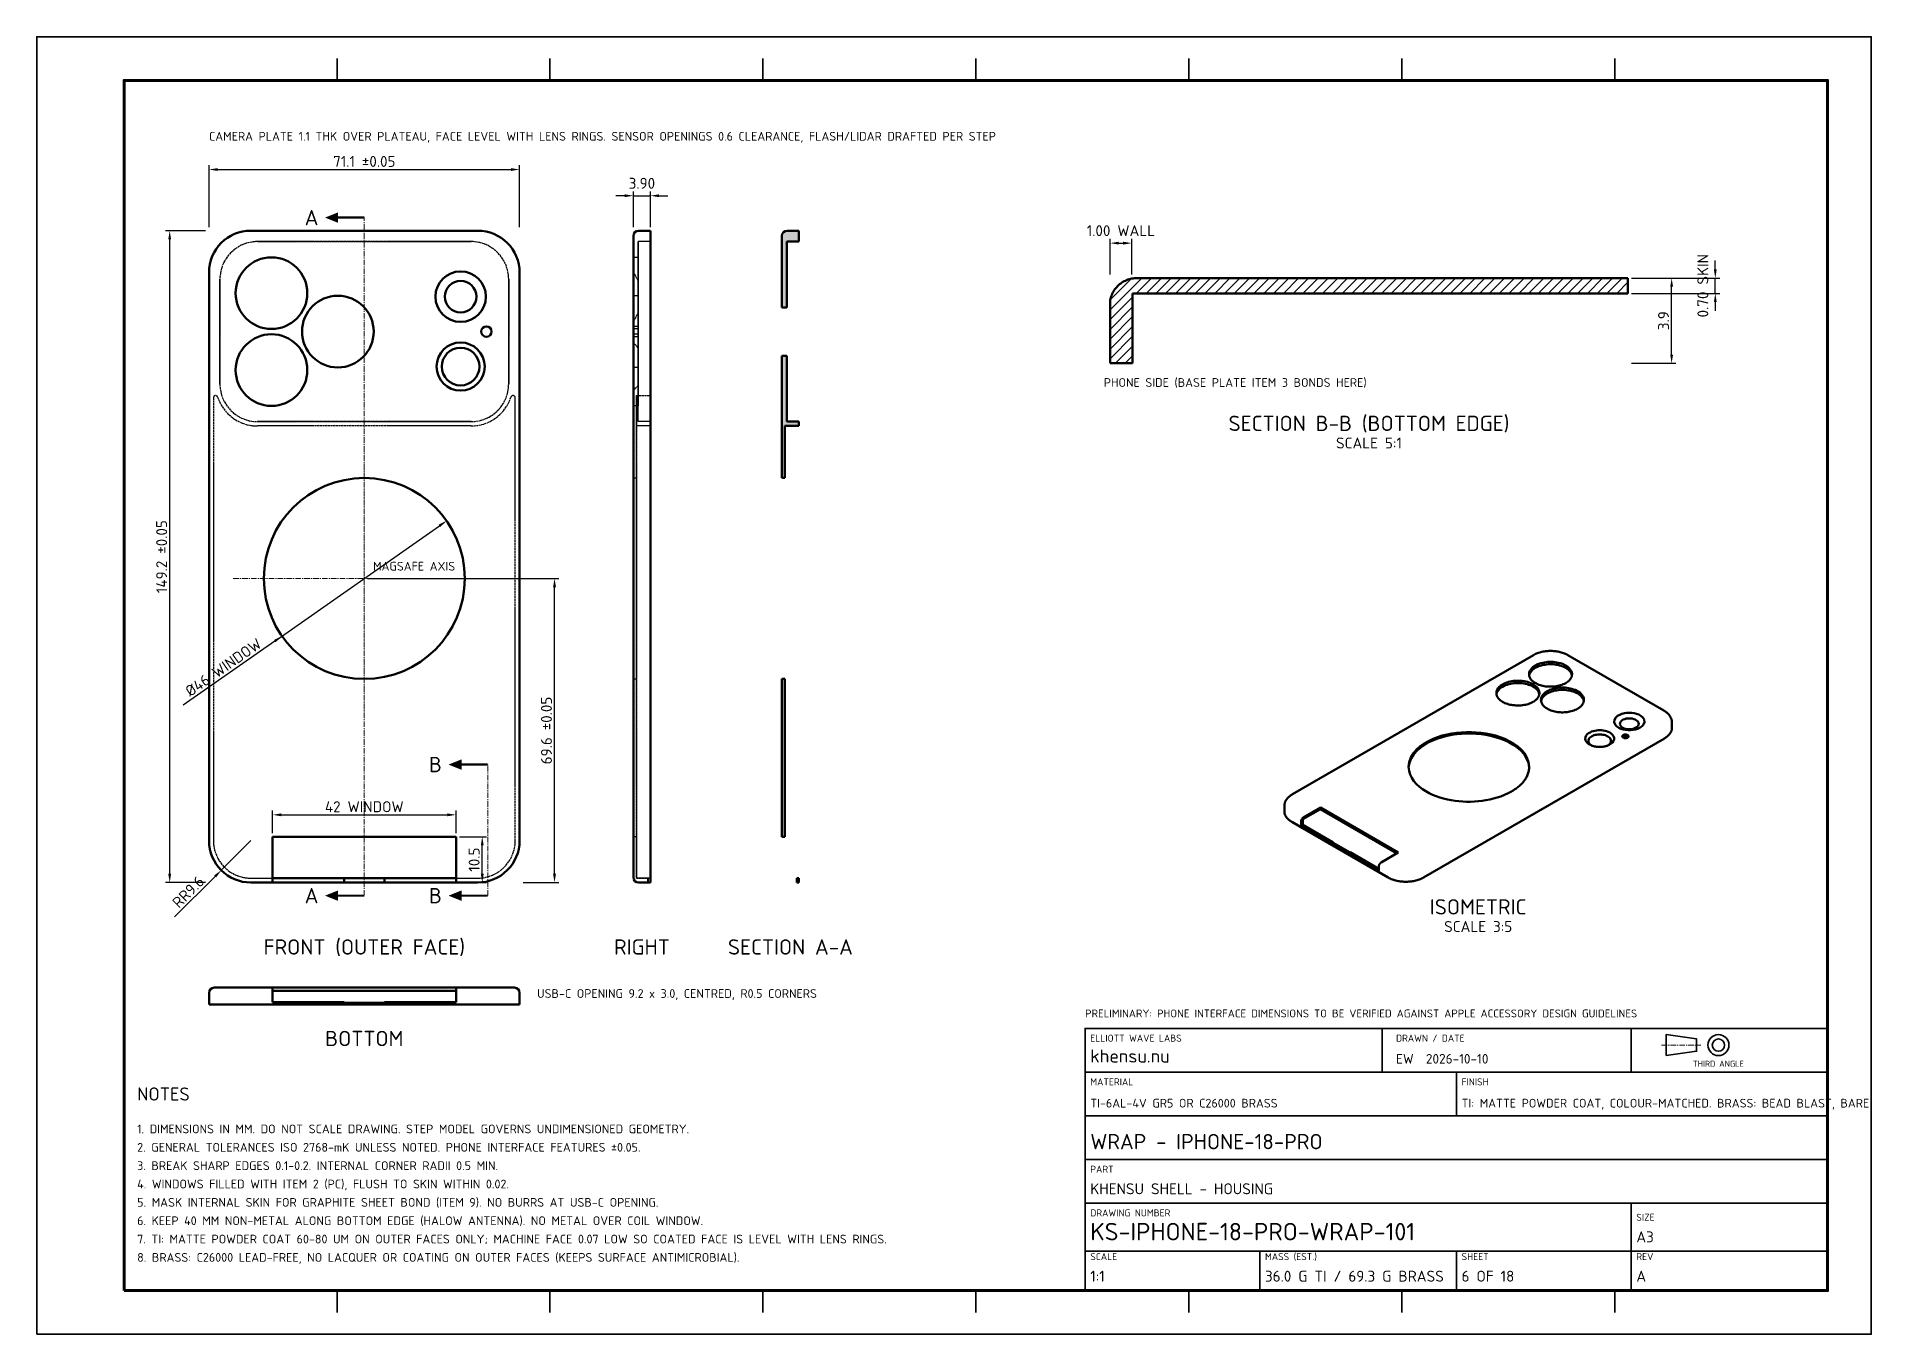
# Model space of a CAD drawing. Header units: millimetres. Extents: x 0 to 420, y 0 to 297.
import ezdxf
from ezdxf.enums import TextEntityAlignment as Align

# ---------------------------------------------------------------- set-up
doc = ezdxf.new("R2010")
doc.units = ezdxf.units.MM
doc.header["$LTSCALE"] = 0.4
doc.linetypes.add('CENTER', pattern=[5.08, 3.175, -0.635, 0.635, -0.635])
doc.linetypes.add('DASHED', pattern=[1.524, 1.27, -0.254])
for name, color, linetype, lineweight in [('BORDER', 7, 'CONTINUOUS', 70), ('CENTER', 1, 'CENTER', 18), ('DIM', 4, 'CONTINUOUS', 18), ('HATCH', 8, 'CONTINUOUS', 13), ('HIDDEN', 8, 'DASHED', 25), ('OUTLINE', 7, 'CONTINUOUS', 50), ('SECTION', 7, 'CONTINUOUS', 50), ('TEXT', 7, 'CONTINUOUS', 25), ('TITLE', 7, 'CONTINUOUS', 35)]:
    doc.layers.add(name, color=color, linetype=linetype, lineweight=lineweight)
doc.styles.add('KHENSU', font='isocpeur.ttf')
doc.dimstyles.new('KHENSU', dxfattribs={"dimtxt": 2.5, "dimasz": 2, "dimexe": 1, "dimexo": 0.8, "dimgap": 0.6, "dimtad": 1, "dimdsep": 46, "dimtxsty": 'KHENSU', "dimcen": -1.5, "dimclrd": 4, "dimclre": 4, "dimclrt": 7, "dimazin": 3, "dimtfac": 1, "dimtmove": 2, "dimatfit": 3})

msp = doc.modelspace()

# ---------------------------------------------------------------- texts
at = {"layer": 'TEXT', "style": 'KHENSU'}
for s, height, p in [('CAMERA PLATE 1.1 THK OVER PLATEAU, FACE LEVEL WITH LENS RINGS. SENSOR OPENINGS 0.6 CLEARANCE, FLASH/LIDAR DRAFTED PER STEP', 2, (39.45, 272.6)), ('PHONE SIDE (BASE PLATE ITEM 3 BONDS HERE)', 2, (244.286, 216.25)), ('MAGSAFE AXIS', 2, (77, 174.2)), ('USB-C OPENING 9.2 x 3.0, CENTRED, R0.5 CORNERS', 2, (114.55, 76.4)), ('khensu.nu', 3, (241.2, 61.3)), ('EW  2026-10-10', 2.2, (311.2, 61.3)), ('NOTES', 3, (23, 52.6)), ('TI-6AL-4V GR5 OR C26000 BRASS', 2, (241.2, 51.3)), ('TI: MATTE POWDER COAT, COLOUR-MATCHED. BRASS: BEAD BLAST, BARE', 2, (326.2, 51.3)), ('1. DIMENSIONS IN MM. DO NOT SCALE DRAWING. STEP MODEL GOVERNS UNDIMENSIONED GEOMETRY.', 2, (23, 45.4)), ('2. GENERAL TOLERANCES ISO 2768-mK UNLESS NOTED. PHONE INTERFACE FEATURES %%p0.05.', 2, (23, 41.2)), ('WRAP - IPHONE-18-PRO', 3.5, (241.2, 41.3)), ('3. BREAK SHARP EDGES 0.1-0.2. INTERNAL CORNER RADII 0.5 MIN.', 2, (23, 37)), ('4. WINDOWS FILLED WITH ITEM 2 (PC), FLUSH TO SKIN WITHIN 0.02.', 2, (23, 32.8)), ('KHENSU SHELL - HOUSING', 2.5, (241.2, 31.3)), ('5. MASK INTERNAL SKIN FOR GRAPHITE SHEET BOND (ITEM 9). NO BURRS AT USB-C OPENING.', 2, (23, 28.6)), ('6. KEEP 40 MM NON-METAL ALONG BOTTOM EDGE (HALOW ANTENNA). NO METAL OVER COIL WINDOW.', 2, (23, 24.4)), ('KS-IPHONE-18-PRO-WRAP-101', 4, (241.2, 20.3)), ('7. TI: MATTE POWDER COAT 60-80 UM ON OUTER FACES ONLY; MACHINE FACE 0.07 LOW SO COATED FACE IS LEVEL WITH LENS RINGS.', 2, (23, 20.2)), ('A3', 2.5, (366.2, 20.3)), ('8. BRASS: C26000 LEAD-FREE, NO LACQUER OR COATING ON OUTER FACES (KEEPS SURFACE ANTIMICROBIAL).', 2, (23, 16)), ('1:1', 2.5, (241.2, 11.3)), ('36.0 G TI / 69.3 G BRASS', 2.5, (281.2, 11.3)), ('6 OF 18', 2.5, (326.2, 11.3)), ('A', 2.5, (366.2, 11.3))]:
    msp.add_text(s, height=height, dxfattribs=at).set_placement(p, align=Align.BOTTOM_LEFT)
for s, p in [('A', (64.5, 255.6)), ('B', (92.775, 130.4)), ('A', (64.5, 100.4)), ('B', (92.775, 100.4))]:
    msp.add_text(s, height=3.5, dxfattribs=at).set_placement(p, align=Align.MIDDLE_RIGHT)
for s, height, p in [('SECTION B-B (BOTTOM EDGE)', 3.5, (305, 210.25)), ('SCALE 5:1', 2.5, (305, 205.25)), ('ISOMETRIC', 3.5, (330, 99.583)), ('SCALE 3:5', 2.5, (330, 94.583)), ('FRONT (OUTER FACE)', 3.5, (75, 90.4)), ('RIGHT', 3.5, (138.55, 90.4)), ('SECTION A-A', 3.5, (172.55, 90.4)), ('BOTTOM', 3.5, (75, 69.45))]:
    msp.add_text(s, height=height, dxfattribs=at).set_placement(p, align=Align.TOP_CENTER)
at = {"layer": 'TITLE', "style": 'KHENSU'}
for s, height, p in [('PRELIMINARY: PHONE INTERFACE DIMENSIONS TO BE VERIFIED AGAINST APPLE ACCESSORY DESIGN GUIDELINES', 1.8, (240, 72)), ('ELLIOTT WAVE LABS', 1.6, (241.2, 66.5)), ('DRAWN / DATE', 1.6, (311.2, 66.5)), ('MATERIAL', 1.6, (241.2, 56.5)), ('FINISH', 1.6, (326.2, 56.5)), ('PART', 1.6, (241.2, 36.5)), ('DRAWING NUMBER', 1.6, (241.2, 26.5)), ('SIZE', 1.6, (366.2, 25.5)), ('SCALE', 1.6, (241.2, 16.5)), ('MASS (EST.)', 1.6, (281.2, 16.5)), ('SHEET', 1.6, (326.2, 16.5)), ('REV', 1.6, (366.2, 16.5))]:
    msp.add_text(s, height=height, dxfattribs=at).set_placement(p, align=Align.BOTTOM_LEFT)
msp.add_text('THIRD ANGLE', height=1.4, dxfattribs=at).set_placement((385, 60.8), align=Align.BOTTOM_CENTER)

# ---------------------------------------------------------------- dimensions: what is measured, and where the dimension line sits
at = {"layer": 'DIM'}
for base, p1, p2, text, override in [((39.45, 266.6), (39.45, 252.6), (110.55, 252.6), '<> %%p0.05', {"dimlfac": 1}), ((136.6, 260.6), (136.6, 252.6), (140.5, 252.6), '3.90', {"dimlfac": 1}), ((245.714, 249.75), (245.714, 241.75), (250.714, 241.75), '1.00 WALL', {"dimlfac": 0.2}), ((54, 118.9), (54, 113.9), (96, 113.9), '<> WINDOW', {"dimlfac": 1})]:
    msp.add_linear_dim(base=base, p1=p1, p2=p2, text=text, dimstyle='KHENSU', override=override, dxfattribs=at).render()
for base, p1, p2, text, override in [((30.45, 103.4), (39.45, 103.4), (39.45, 252.6), '<> %%p0.05', {"dimlfac": 1}), ((384.286, 238.25), (364.286, 238.25), (364.286, 241.75), '0.70 SKIN', {"dimlfac": 0.2}), ((118.55, 103.4), (110.55, 103.4), (75, 173), '<> %%p0.05', {"dimlfac": 1})]:
    msp.add_linear_dim(base=base, p1=p1, p2=p2, angle=90, text=text, dimstyle='KHENSU', override=override, dxfattribs=at).render()
for base, p1, p2, override in [((374.286, 222.25), (364.286, 222.25), (364.286, 241.75), {"dimlfac": 0.2}), ((102, 103.4), (96, 103.4), (96, 113.9), {"dimlfac": 1})]:
    msp.add_linear_dim(base=base, p1=p1, p2=p2, angle=90, dimstyle='KHENSU', override=override, dxfattribs=at).render()
msp.add_diameter_dim_2p(p1=(93.84, 186.192), p2=(56.16, 159.808), text='<> WINDOW', dimstyle='KHENSU', override={"dimlfac": 1}, dxfattribs=at).render()
msp.add_radius_dim(center=(49.05, 113), mpoint=(42.262, 106.212), text='R<>', dimstyle='KHENSU', override={"dimlfac": 1}, dxfattribs=at).render()

# ---------------------------------------------------------------- hatches: boundary and pattern name
at = {"layer": 'HATCH'}
h = msp.add_hatch(color=8, dxfattribs=at)
h.dxf.hatch_style = 1
h.paths.add_polyline_path([(174.5, 250.1), (174.332, 250.1), (174.165, 250.1), (173.997, 250.1), (173.829, 250.1), (173.662, 250.1), (173.494, 250.1), (173.326, 250.1), (173.159, 250.1), (172.991, 250.1), (172.824, 250.1), (172.656, 250.1), (172.488, 250.1), (172.321, 250.1), (172.153, 250.1), (171.985, 250.1), (171.818, 250.1), (171.7, 250.05), (171.7, 249.882), (171.7, 249.715), (171.7, 249.547), (171.7, 249.379), (171.7, 249.212), (171.7, 249.044), (171.7, 248.876), (171.7, 248.709), (171.7, 248.541), (171.7, 248.374), (171.7, 248.206), (171.7, 248.038), (171.7, 247.871), (171.7, 247.703), (171.7, 247.535), (171.7, 247.368), (171.7, 247.2), (171.7, 247.032), (171.7, 246.865), (171.7, 246.697), (171.7, 246.529), (171.7, 246.362), (171.7, 246.194), (171.7, 246.026), (171.7, 245.859), (171.7, 245.691), (171.7, 245.524), (171.7, 245.356), (171.7, 245.188), (171.7, 245.021), (171.7, 244.853), (171.7, 244.685), (171.7, 244.518), (171.7, 244.35), (171.7, 244.182), (171.7, 244.015), (171.7, 243.847), (171.7, 243.679), (171.7, 243.512), (171.7, 243.344), (171.7, 243.176), (171.7, 243.009), (171.7, 242.841), (171.7, 242.674), (171.7, 242.506), (171.7, 242.338), (171.7, 242.171), (171.7, 242.003), (171.7, 241.835), (171.7, 241.668), (171.7, 241.5), (171.7, 241.332), (171.7, 241.165), (171.7, 240.997), (171.7, 240.829), (171.7, 240.662), (171.7, 240.494), (171.7, 240.326), (171.7, 240.159), (171.7, 239.991), (171.7, 239.824), (171.7, 239.656), (171.7, 239.488), (171.7, 239.321), (171.7, 239.153), (171.7, 238.985), (171.7, 238.818), (171.7, 238.65), (171.7, 238.482), (171.7, 238.315), (171.7, 238.147), (171.7, 237.979), (171.7, 237.812), (171.7, 237.644), (171.7, 237.476), (171.7, 237.309), (171.7, 237.141), (171.7, 236.974), (171.7, 236.806), (171.7, 236.638), (171.7, 236.471), (171.7, 236.303), (171.7, 236.135), (171.7, 235.968), (171.7, 235.8), (171.7, 235.632), (171.7, 235.465), (171.7, 235.297), (171.7, 235.129), (171.627, 235.035), (171.459, 235.035), (171.291, 235.035), (171.124, 235.035), (170.956, 235.035), (170.788, 235.035), (170.621, 235.035), (170.6, 235.182), (170.6, 235.35), (170.6, 235.517), (170.6, 235.685), (170.6, 235.853), (170.6, 236.02), (170.6, 236.188), (170.6, 236.356), (170.6, 236.523), (170.6, 236.691), (170.6, 236.858), (170.6, 237.026), (170.6, 237.194), (170.6, 237.361), (170.6, 237.529), (170.6, 237.697), (170.6, 237.864), (170.6, 238.032), (170.6, 238.2), (170.6, 238.367), (170.6, 238.535), (170.6, 238.703), (170.6, 238.87), (170.6, 239.038), (170.6, 239.206), (170.6, 239.373), (170.6, 239.541), (170.6, 239.708), (170.6, 239.876), (170.6, 240.044), (170.6, 240.211), (170.6, 240.379), (170.6, 240.547), (170.6, 240.714), (170.6, 240.882), (170.6, 241.05), (170.6, 241.217), (170.6, 241.385), (170.6, 241.553), (170.6, 241.72), (170.6, 241.888), (170.6, 242.056), (170.6, 242.223), (170.6, 242.391), (170.6, 242.558), (170.6, 242.726), (170.6, 242.894), (170.6, 243.061), (170.6, 243.229), (170.6, 243.397), (170.6, 243.564), (170.6, 243.732), (170.6, 243.9), (170.6, 244.067), (170.6, 244.235), (170.6, 244.403), (170.6, 244.57), (170.6, 244.738), (170.6, 244.906), (170.6, 245.073), (170.6, 245.241), (170.6, 245.408), (170.6, 245.576), (170.6, 245.744), (170.6, 245.911), (170.6, 246.079), (170.6, 246.247), (170.6, 246.414), (170.6, 246.582), (170.6, 246.75), (170.6, 246.917), (170.6, 247.085), (170.6, 247.253), (170.6, 247.42), (170.6, 247.588), (170.6, 247.756), (170.6, 247.923), (170.6, 248.091), (170.6, 248.258), (170.6, 248.426), (170.6, 248.594), (170.6, 248.761), (170.6, 248.929), (170.6, 249.097), (170.6, 249.264), (170.6, 249.432), (170.6, 249.6), (170.6, 249.767), (170.6, 249.935), (170.6, 250.103), (170.6, 250.27), (170.6, 250.438), (170.6, 250.606), (170.6, 250.773), (170.6, 250.941), (170.6, 251.108), (170.6, 251.276), (170.601, 251.444), (170.619, 251.61), (170.659, 251.773), (170.722, 251.928), (170.806, 252.073), (170.91, 252.205), (171.031, 252.321), (171.166, 252.419), (171.314, 252.497), (171.472, 252.554), (171.636, 252.589), (171.803, 252.6), (171.971, 252.6), (172.138, 252.6), (172.306, 252.6), (172.474, 252.6), (172.641, 252.6), (172.809, 252.6), (172.976, 252.6), (173.144, 252.6), (173.312, 252.6), (173.479, 252.6), (173.647, 252.6), (173.815, 252.6), (173.982, 252.6), (174.15, 252.6), (174.318, 252.6), (174.485, 252.6), (174.5, 252.447), (174.5, 252.279), (174.5, 252.112), (174.5, 251.944), (174.5, 251.776), (174.5, 251.609), (174.5, 251.441), (174.5, 251.274), (174.5, 251.106), (174.5, 250.938), (174.5, 250.771), (174.5, 250.603), (174.5, 250.435), (174.5, 250.268), (174.5, 250.1)])
h = msp.add_hatch(dxfattribs=at)
h.set_pattern_fill('ANSI31', color=8, scale=0.5)
h.paths.add_polyline_path([(364.286, 241.75), (364.286, 240.914), (364.286, 240.077), (364.286, 239.241), (364.286, 238.404), (363.603, 238.25), (362.767, 238.25), (361.93, 238.25), (361.094, 238.25), (360.257, 238.25), (359.421, 238.25), (358.584, 238.25), (357.748, 238.25), (356.911, 238.25), (356.075, 238.25), (355.238, 238.25), (354.402, 238.25), (353.566, 238.25), (352.729, 238.25), (351.893, 238.25), (351.056, 238.25), (350.22, 238.25), (349.383, 238.25), (348.547, 238.25), (347.71, 238.25), (346.874, 238.25), (346.037, 238.25), (345.201, 238.25), (344.364, 238.25), (343.528, 238.25), (342.691, 238.25), (341.855, 238.25), (341.018, 238.25), (340.182, 238.25), (339.346, 238.25), (338.509, 238.25), (337.673, 238.25), (336.836, 238.25), (336, 238.25), (335.163, 238.25), (334.327, 238.25), (333.49, 238.25), (332.654, 238.25), (331.817, 238.25), (330.981, 238.25), (330.144, 238.25), (329.308, 238.25), (328.471, 238.25), (327.635, 238.25), (326.799, 238.25), (325.962, 238.25), (325.126, 238.25), (324.289, 238.25), (323.453, 238.25), (322.616, 238.25), (321.78, 238.25), (320.943, 238.25), (320.107, 238.25), (319.27, 238.25), (318.434, 238.25), (317.597, 238.25), (316.761, 238.25), (315.924, 238.25), (315.088, 238.25), (314.251, 238.25), (313.415, 238.25), (312.579, 238.25), (311.742, 238.25), (310.906, 238.25), (310.069, 238.25), (309.233, 238.25), (308.396, 238.25), (307.56, 238.25), (306.723, 238.25), (305.887, 238.25), (305.05, 238.25), (304.214, 238.25), (303.377, 238.25), (302.541, 238.25), (301.704, 238.25), (300.868, 238.25), (300.031, 238.25), (299.195, 238.25), (298.359, 238.25), (297.522, 238.25), (296.686, 238.25), (295.849, 238.25), (295.013, 238.25), (294.176, 238.25), (293.34, 238.25), (292.503, 238.25), (291.667, 238.25), (290.83, 238.25), (289.994, 238.25), (289.157, 238.25), (288.321, 238.25), (287.484, 238.25), (286.648, 238.25), (285.812, 238.25), (284.975, 238.25), (284.139, 238.25), (283.302, 238.25), (282.466, 238.25), (281.629, 238.25), (280.793, 238.25), (279.956, 238.25), (279.12, 238.25), (278.283, 238.25), (277.447, 238.25), (276.61, 238.25), (275.774, 238.25), (274.937, 238.25), (274.101, 238.25), (273.264, 238.25), (272.428, 238.25), (271.592, 238.25), (270.755, 238.25), (269.919, 238.25), (269.082, 238.25), (268.246, 238.25), (267.409, 238.25), (266.573, 238.25), (265.736, 238.25), (264.9, 238.25), (264.063, 238.25), (263.227, 238.25), (262.39, 238.25), (261.554, 238.25), (260.717, 238.25), (259.881, 238.25), (259.045, 238.25), (258.208, 238.25), (257.372, 238.25), (256.535, 238.25), (255.699, 238.25), (254.862, 238.25), (254.026, 238.25), (253.189, 238.25), (252.353, 238.25), (251.516, 238.25), (250.887, 238.043), (250.887, 237.207), (250.887, 236.37), (250.887, 235.534), (250.887, 234.697), (250.887, 233.861), (250.887, 233.024), (250.887, 232.188), (250.887, 231.351), (250.887, 230.515), (250.887, 229.678), (250.887, 228.842), (250.887, 228.005), (250.887, 227.169), (250.887, 226.333), (250.887, 225.496), (250.887, 224.66), (250.887, 223.823), (250.887, 222.987), (250.787, 222.25), (249.95, 222.25), (249.114, 222.25), (248.277, 222.25), (247.441, 222.25), (246.605, 222.25), (245.768, 222.25), (245.714, 223.033), (245.714, 223.869), (245.714, 224.706), (245.714, 225.542), (245.714, 226.379), (245.714, 227.215), (245.714, 228.052), (245.714, 228.888), (245.714, 229.725), (245.714, 230.561), (245.714, 231.398), (245.714, 232.234), (245.714, 233.071), (245.714, 233.907), (245.714, 234.743), (245.714, 235.58), (245.753, 236.415), (245.907, 237.236), (246.177, 238.027), (246.557, 238.772), (247.036, 239.456), (247.607, 240.067), (248.255, 240.595), (248.969, 241.03), (249.734, 241.366), (250.537, 241.599), (251.363, 241.725), (252.199, 241.75), (253.035, 241.75), (253.872, 241.75), (254.708, 241.75), (255.545, 241.75), (256.381, 241.75), (257.217, 241.75), (258.054, 241.75), (258.89, 241.75), (259.727, 241.75), (260.563, 241.75), (261.4, 241.75), (262.236, 241.75), (263.073, 241.75), (263.909, 241.75), (264.746, 241.75), (265.582, 241.75), (266.419, 241.75), (267.255, 241.75), (268.092, 241.75), (268.928, 241.75), (269.764, 241.75), (270.601, 241.75), (271.437, 241.75), (272.274, 241.75), (273.11, 241.75), (273.947, 241.75), (274.783, 241.75), (275.62, 241.75), (276.456, 241.75), (277.293, 241.75), (278.129, 241.75), (278.966, 241.75), (279.802, 241.75), (280.639, 241.75), (281.475, 241.75), (282.312, 241.75), (283.148, 241.75), (283.984, 241.75), (284.821, 241.75), (285.657, 241.75), (286.494, 241.75), (287.33, 241.75), (288.167, 241.75), (289.003, 241.75), (289.84, 241.75), (290.676, 241.75), (291.513, 241.75), (292.349, 241.75), (293.186, 241.75), (294.022, 241.75), (294.859, 241.75), (295.695, 241.75), (296.531, 241.75), (297.368, 241.75), (298.204, 241.75), (299.041, 241.75), (299.877, 241.75), (300.714, 241.75), (301.55, 241.75), (302.387, 241.75), (303.223, 241.75), (304.06, 241.75), (304.896, 241.75), (305.733, 241.75), (306.569, 241.75), (307.406, 241.75), (308.242, 241.75), (309.079, 241.75), (309.915, 241.75), (310.751, 241.75), (311.588, 241.75), (312.424, 241.75), (313.261, 241.75), (314.097, 241.75), (314.934, 241.75), (315.77, 241.75), (316.607, 241.75), (317.443, 241.75), (318.28, 241.75), (319.116, 241.75), (319.953, 241.75), (320.789, 241.75), (321.626, 241.75), (322.462, 241.75), (323.299, 241.75), (324.135, 241.75), (324.971, 241.75), (325.808, 241.75), (326.644, 241.75), (327.481, 241.75), (328.317, 241.75), (329.154, 241.75), (329.99, 241.75), (330.827, 241.75), (331.663, 241.75), (332.5, 241.75), (333.336, 241.75), (334.173, 241.75), (335.009, 241.75), (335.846, 241.75), (336.682, 241.75), (337.518, 241.75), (338.355, 241.75), (339.191, 241.75), (340.028, 241.75), (340.864, 241.75), (341.701, 241.75), (342.537, 241.75), (343.374, 241.75), (344.21, 241.75), (345.047, 241.75), (345.883, 241.75), (346.72, 241.75), (347.556, 241.75), (348.393, 241.75), (349.229, 241.75), (350.066, 241.75), (350.902, 241.75), (351.738, 241.75), (352.575, 241.75), (353.411, 241.75), (354.248, 241.75), (355.084, 241.75), (355.921, 241.75), (356.757, 241.75), (357.594, 241.75), (358.43, 241.75), (359.267, 241.75), (360.103, 241.75), (360.94, 241.75), (361.776, 241.75), (362.613, 241.75), (363.449, 241.75), (364.286, 241.75)])
h = msp.add_hatch(color=8, dxfattribs=at)
h.dxf.hatch_style = 1
h.paths.add_polyline_path([(174.5, 207.9), (174.333, 207.9), (174.165, 207.9), (173.998, 207.9), (173.831, 207.9), (173.664, 207.9), (173.496, 207.9), (173.329, 207.9), (173.162, 207.9), (172.995, 207.9), (172.827, 207.9), (172.66, 207.9), (172.493, 207.9), (172.325, 207.9), (172.158, 207.9), (171.991, 207.9), (171.824, 207.9), (171.656, 207.9), (171.489, 207.9), (171.322, 207.9), (171.3, 207.755), (171.3, 207.587), (171.3, 207.42), (171.3, 207.253), (171.3, 207.086), (171.3, 206.918), (171.3, 206.751), (171.3, 206.584), (171.3, 206.416), (171.3, 206.249), (171.3, 206.082), (171.3, 205.915), (171.3, 205.747), (171.3, 205.58), (171.3, 205.413), (171.3, 205.246), (171.3, 205.078), (171.3, 204.911), (171.3, 204.744), (171.3, 204.576), (171.3, 204.409), (171.3, 204.242), (171.3, 204.075), (171.3, 203.907), (171.3, 203.74), (171.3, 203.573), (171.3, 203.406), (171.3, 203.238), (171.3, 203.071), (171.3, 202.904), (171.3, 202.737), (171.3, 202.569), (171.3, 202.402), (171.3, 202.235), (171.3, 202.067), (171.3, 201.9), (171.3, 201.733), (171.3, 201.566), (171.3, 201.398), (171.3, 201.231), (171.3, 201.064), (171.3, 200.897), (171.3, 200.729), (171.3, 200.562), (171.3, 200.395), (171.3, 200.227), (171.3, 200.06), (171.3, 199.893), (171.3, 199.726), (171.3, 199.558), (171.3, 199.391), (171.3, 199.224), (171.3, 199.057), (171.3, 198.889), (171.3, 198.722), (171.3, 198.555), (171.3, 198.388), (171.3, 198.22), (171.3, 198.053), (171.3, 197.886), (171.3, 197.718), (171.3, 197.551), (171.3, 197.384), (171.3, 197.217), (171.3, 197.049), (171.3, 196.882), (171.3, 196.715), (171.3, 196.548), (171.3, 196.38), (171.3, 196.213), (171.3, 196.046), (171.178, 196), (171.011, 196), (170.844, 196), (170.677, 196), (170.6, 196.091), (170.6, 196.258), (170.6, 196.425), (170.6, 196.592), (170.6, 196.76), (170.6, 196.927), (170.6, 197.094), (170.6, 197.262), (170.6, 197.429), (170.6, 197.596), (170.6, 197.763), (170.6, 197.931), (170.6, 198.098), (170.6, 198.265), (170.6, 198.432), (170.6, 198.6), (170.6, 198.767), (170.6, 198.934), (170.6, 199.101), (170.6, 199.269), (170.6, 199.436), (170.6, 199.603), (170.6, 199.771), (170.6, 199.938), (170.6, 200.105), (170.6, 200.272), (170.6, 200.44), (170.6, 200.607), (170.6, 200.774), (170.6, 200.941), (170.6, 201.109), (170.6, 201.276), (170.6, 201.443), (170.6, 201.611), (170.6, 201.778), (170.6, 201.945), (170.6, 202.112), (170.6, 202.28), (170.6, 202.447), (170.6, 202.614), (170.6, 202.781), (170.6, 202.949), (170.6, 203.116), (170.6, 203.283), (170.6, 203.45), (170.6, 203.618), (170.6, 203.785), (170.6, 203.952), (170.6, 204.12), (170.6, 204.287), (170.6, 204.454), (170.6, 204.621), (170.6, 204.789), (170.6, 204.956), (170.6, 205.123), (170.6, 205.29), (170.6, 205.458), (170.6, 205.625), (170.6, 205.792), (170.6, 205.96), (170.6, 206.127), (170.6, 206.294), (170.6, 206.461), (170.6, 206.629), (170.6, 206.796), (170.6, 206.963), (170.6, 207.13), (170.6, 207.298), (170.6, 207.465), (170.6, 207.632), (170.6, 207.8), (170.6, 207.967), (170.6, 208.134), (170.6, 208.301), (170.6, 208.469), (170.6, 208.636), (170.6, 208.803), (170.6, 208.97), (170.6, 209.138), (170.6, 209.305), (170.6, 209.472), (170.6, 209.639), (170.6, 209.807), (170.6, 209.974), (170.6, 210.141), (170.6, 210.309), (170.6, 210.476), (170.6, 210.643), (170.6, 210.81), (170.6, 210.978), (170.6, 211.145), (170.6, 211.312), (170.6, 211.479), (170.6, 211.647), (170.6, 211.814), (170.6, 211.981), (170.6, 212.149), (170.6, 212.316), (170.6, 212.483), (170.6, 212.65), (170.6, 212.818), (170.6, 212.985), (170.6, 213.152), (170.6, 213.319), (170.6, 213.487), (170.6, 213.654), (170.6, 213.821), (170.6, 213.988), (170.6, 214.156), (170.6, 214.323), (170.6, 214.49), (170.6, 214.658), (170.6, 214.825), (170.6, 214.992), (170.6, 215.159), (170.6, 215.327), (170.6, 215.494), (170.6, 215.661), (170.6, 215.828), (170.6, 215.996), (170.6, 216.163), (170.6, 216.33), (170.6, 216.498), (170.6, 216.665), (170.6, 216.832), (170.6, 216.999), (170.6, 217.167), (170.6, 217.334), (170.6, 217.501), (170.6, 217.668), (170.6, 217.836), (170.6, 218.003), (170.6, 218.17), (170.6, 218.337), (170.6, 218.505), (170.6, 218.672), (170.6, 218.839), (170.6, 219.007), (170.6, 219.174), (170.6, 219.341), (170.6, 219.508), (170.6, 219.676), (170.6, 219.843), (170.6, 220.01), (170.6, 220.177), (170.6, 220.345), (170.6, 220.512), (170.6, 220.679), (170.6, 220.847), (170.6, 221.014), (170.6, 221.181), (170.6, 221.348), (170.6, 221.516), (170.6, 221.683), (170.6, 221.85), (170.6, 222.017), (170.6, 222.185), (170.6, 222.352), (170.6, 222.519), (170.6, 222.687), (170.6, 222.854), (170.6, 223.021), (170.6, 223.188), (170.6, 223.356), (170.6, 223.523), (170.6, 223.69), (170.6, 223.857), (170.66, 223.965), (170.827, 223.965), (170.994, 223.965), (171.162, 223.965), (171.329, 223.965), (171.496, 223.965), (171.663, 223.965), (171.7, 223.834), (171.7, 223.667), (171.7, 223.5), (171.7, 223.332), (171.7, 223.165), (171.7, 222.998), (171.7, 222.831), (171.7, 222.663), (171.7, 222.496), (171.7, 222.329), (171.7, 222.162), (171.7, 221.994), (171.7, 221.827), (171.7, 221.66), (171.7, 221.492), (171.7, 221.325), (171.7, 221.158), (171.7, 220.991), (171.7, 220.823), (171.7, 220.656), (171.7, 220.489), (171.7, 220.322), (171.7, 220.154), (171.7, 219.987), (171.7, 219.82), (171.7, 219.652), (171.7, 219.485), (171.7, 219.318), (171.7, 219.151), (171.7, 218.983), (171.7, 218.816), (171.7, 218.649), (171.7, 218.482), (171.7, 218.314), (171.7, 218.147), (171.7, 217.98), (171.7, 217.812), (171.7, 217.645), (171.7, 217.478), (171.7, 217.311), (171.7, 217.143), (171.7, 216.976), (171.7, 216.809), (171.7, 216.642), (171.7, 216.474), (171.7, 216.307), (171.7, 216.14), (171.7, 215.973), (171.7, 215.805), (171.7, 215.638), (171.7, 215.471), (171.7, 215.303), (171.7, 215.136), (171.7, 214.969), (171.7, 214.802), (171.7, 214.634), (171.7, 214.467), (171.7, 214.3), (171.7, 214.133), (171.7, 213.965), (171.7, 213.798), (171.7, 213.631), (171.7, 213.463), (171.7, 213.296), (171.7, 213.129), (171.7, 212.962), (171.7, 212.794), (171.7, 212.627), (171.7, 212.46), (171.7, 212.293), (171.7, 212.125), (171.7, 211.958), (171.7, 211.791), (171.7, 211.624), (171.7, 211.456), (171.7, 211.289), (171.7, 211.122), (171.7, 210.954), (171.7, 210.787), (171.7, 210.62), (171.7, 210.453), (171.7, 210.285), (171.7, 210.118), (171.7, 209.951), (171.7, 209.784), (171.7, 209.616), (171.7, 209.449), (171.7, 209.282), (171.7, 209.114), (171.7, 208.947), (171.82, 208.9), (171.987, 208.9), (172.155, 208.9), (172.322, 208.9), (172.489, 208.9), (172.656, 208.9), (172.824, 208.9), (172.991, 208.9), (173.158, 208.9), (173.325, 208.9), (173.493, 208.9), (173.66, 208.9), (173.827, 208.9), (173.995, 208.9), (174.162, 208.9), (174.329, 208.9), (174.496, 208.9), (174.5, 208.736), (174.5, 208.569), (174.5, 208.402), (174.5, 208.235), (174.5, 208.067), (174.5, 207.9)])
h = msp.add_hatch(color=8, dxfattribs=at)
h.dxf.hatch_style = 1
h.paths.add_polyline_path([(170.6, 113.9), (170.6, 114.067), (170.6, 114.235), (170.6, 114.402), (170.6, 114.569), (170.6, 114.736), (170.6, 114.904), (170.6, 115.071), (170.6, 115.238), (170.6, 115.405), (170.6, 115.573), (170.6, 115.74), (170.6, 115.907), (170.6, 116.075), (170.6, 116.242), (170.6, 116.409), (170.6, 116.576), (170.6, 116.744), (170.6, 116.911), (170.6, 117.078), (170.6, 117.245), (170.6, 117.413), (170.6, 117.58), (170.6, 117.747), (170.6, 117.915), (170.6, 118.082), (170.6, 118.249), (170.6, 118.416), (170.6, 118.584), (170.6, 118.751), (170.6, 118.918), (170.6, 119.085), (170.6, 119.253), (170.6, 119.42), (170.6, 119.587), (170.6, 119.755), (170.6, 119.922), (170.6, 120.089), (170.6, 120.256), (170.6, 120.424), (170.6, 120.591), (170.6, 120.758), (170.6, 120.925), (170.6, 121.093), (170.6, 121.26), (170.6, 121.427), (170.6, 121.595), (170.6, 121.762), (170.6, 121.929), (170.6, 122.096), (170.6, 122.264), (170.6, 122.431), (170.6, 122.598), (170.6, 122.765), (170.6, 122.933), (170.6, 123.1), (170.6, 123.267), (170.6, 123.435), (170.6, 123.602), (170.6, 123.769), (170.6, 123.936), (170.6, 124.104), (170.6, 124.271), (170.6, 124.438), (170.6, 124.605), (170.6, 124.773), (170.6, 124.94), (170.6, 125.107), (170.6, 125.275), (170.6, 125.442), (170.6, 125.609), (170.6, 125.776), (170.6, 125.944), (170.6, 126.111), (170.6, 126.278), (170.6, 126.445), (170.6, 126.613), (170.6, 126.78), (170.6, 126.947), (170.6, 127.115), (170.6, 127.282), (170.6, 127.449), (170.6, 127.616), (170.6, 127.784), (170.6, 127.951), (170.6, 128.118), (170.6, 128.285), (170.6, 128.453), (170.6, 128.62), (170.6, 128.787), (170.6, 128.955), (170.6, 129.122), (170.6, 129.289), (170.6, 129.456), (170.6, 129.624), (170.6, 129.791), (170.6, 129.958), (170.6, 130.125), (170.6, 130.293), (170.6, 130.46), (170.6, 130.627), (170.6, 130.795), (170.6, 130.962), (170.6, 131.129), (170.6, 131.296), (170.6, 131.464), (170.6, 131.631), (170.6, 131.798), (170.6, 131.965), (170.6, 132.133), (170.6, 132.3), (170.6, 132.467), (170.6, 132.635), (170.6, 132.802), (170.6, 132.969), (170.6, 133.136), (170.6, 133.304), (170.6, 133.471), (170.6, 133.638), (170.6, 133.805), (170.6, 133.973), (170.6, 134.14), (170.6, 134.307), (170.6, 134.475), (170.6, 134.642), (170.6, 134.809), (170.6, 134.976), (170.6, 135.144), (170.6, 135.311), (170.6, 135.478), (170.6, 135.645), (170.6, 135.813), (170.6, 135.98), (170.6, 136.147), (170.6, 136.315), (170.6, 136.482), (170.6, 136.649), (170.6, 136.816), (170.6, 136.984), (170.6, 137.151), (170.6, 137.318), (170.6, 137.485), (170.6, 137.653), (170.6, 137.82), (170.6, 137.987), (170.6, 138.155), (170.6, 138.322), (170.6, 138.489), (170.6, 138.656), (170.6, 138.824), (170.6, 138.991), (170.6, 139.158), (170.6, 139.325), (170.6, 139.493), (170.6, 139.66), (170.6, 139.827), (170.6, 139.995), (170.6, 140.162), (170.6, 140.329), (170.6, 140.496), (170.6, 140.664), (170.6, 140.831), (170.6, 140.998), (170.6, 141.165), (170.6, 141.333), (170.6, 141.5), (170.6, 141.667), (170.6, 141.835), (170.6, 142.002), (170.6, 142.169), (170.6, 142.336), (170.6, 142.504), (170.6, 142.671), (170.6, 142.838), (170.6, 143.005), (170.6, 143.173), (170.6, 143.34), (170.6, 143.507), (170.6, 143.675), (170.6, 143.842), (170.6, 144.009), (170.6, 144.176), (170.6, 144.344), (170.6, 144.511), (170.6, 144.678), (170.6, 144.845), (170.6, 145.013), (170.6, 145.18), (170.6, 145.347), (170.6, 145.515), (170.6, 145.682), (170.6, 145.849), (170.6, 146.016), (170.6, 146.184), (170.6, 146.351), (170.6, 146.518), (170.6, 146.685), (170.6, 146.853), (170.6, 147.02), (170.6, 147.187), (170.6, 147.355), (170.6, 147.522), (170.6, 147.689), (170.6, 147.856), (170.6, 148.024), (170.6, 148.191), (170.6, 148.358), (170.6, 148.525), (170.6, 148.693), (170.6, 148.86), (170.6, 149.027), (170.6, 149.195), (170.6, 149.362), (170.6, 149.529), (170.6, 149.696), (170.6, 149.864), (170.631, 150), (170.798, 150), (170.965, 150), (171.133, 150), (171.3, 150), (171.3, 149.833), (171.3, 149.665), (171.3, 149.498), (171.3, 149.331), (171.3, 149.164), (171.3, 148.996), (171.3, 148.829), (171.3, 148.662), (171.3, 148.495), (171.3, 148.327), (171.3, 148.16), (171.3, 147.993), (171.3, 147.825), (171.3, 147.658), (171.3, 147.491), (171.3, 147.324), (171.3, 147.156), (171.3, 146.989), (171.3, 146.822), (171.3, 146.655), (171.3, 146.487), (171.3, 146.32), (171.3, 146.153), (171.3, 145.985), (171.3, 145.818), (171.3, 145.651), (171.3, 145.484), (171.3, 145.316), (171.3, 145.149), (171.3, 144.982), (171.3, 144.815), (171.3, 144.647), (171.3, 144.48), (171.3, 144.313), (171.3, 144.145), (171.3, 143.978), (171.3, 143.811), (171.3, 143.644), (171.3, 143.476), (171.3, 143.309), (171.3, 143.142), (171.3, 142.975), (171.3, 142.807), (171.3, 142.64), (171.3, 142.473), (171.3, 142.305), (171.3, 142.138), (171.3, 141.971), (171.3, 141.804), (171.3, 141.636), (171.3, 141.469), (171.3, 141.302), (171.3, 141.135), (171.3, 140.967), (171.3, 140.8), (171.3, 140.633), (171.3, 140.465), (171.3, 140.298), (171.3, 140.131), (171.3, 139.964), (171.3, 139.796), (171.3, 139.629), (171.3, 139.462), (171.3, 139.295), (171.3, 139.127), (171.3, 138.96), (171.3, 138.793), (171.3, 138.625), (171.3, 138.458), (171.3, 138.291), (171.3, 138.124), (171.3, 137.956), (171.3, 137.789), (171.3, 137.622), (171.3, 137.455), (171.3, 137.287), (171.3, 137.12), (171.3, 136.953), (171.3, 136.785), (171.3, 136.618), (171.3, 136.451), (171.3, 136.284), (171.3, 136.116), (171.3, 135.949), (171.3, 135.782), (171.3, 135.615), (171.3, 135.447), (171.3, 135.28), (171.3, 135.113), (171.3, 134.945), (171.3, 134.778), (171.3, 134.611), (171.3, 134.444), (171.3, 134.276), (171.3, 134.109), (171.3, 133.942), (171.3, 133.775), (171.3, 133.607), (171.3, 133.44), (171.3, 133.273), (171.3, 133.105), (171.3, 132.938), (171.3, 132.771), (171.3, 132.604), (171.3, 132.436), (171.3, 132.269), (171.3, 132.102), (171.3, 131.935), (171.3, 131.767), (171.3, 131.6), (171.3, 131.433), (171.3, 131.265), (171.3, 131.098), (171.3, 130.931), (171.3, 130.764), (171.3, 130.596), (171.3, 130.429), (171.3, 130.262), (171.3, 130.095), (171.3, 129.927), (171.3, 129.76), (171.3, 129.593), (171.3, 129.425), (171.3, 129.258), (171.3, 129.091), (171.3, 128.924), (171.3, 128.756), (171.3, 128.589), (171.3, 128.422), (171.3, 128.255), (171.3, 128.087), (171.3, 127.92), (171.3, 127.753), (171.3, 127.585), (171.3, 127.418), (171.3, 127.251), (171.3, 127.084), (171.3, 126.916), (171.3, 126.749), (171.3, 126.582), (171.3, 126.415), (171.3, 126.247), (171.3, 126.08), (171.3, 125.913), (171.3, 125.745), (171.3, 125.578), (171.3, 125.411), (171.3, 125.244), (171.3, 125.076), (171.3, 124.909), (171.3, 124.742), (171.3, 124.575), (171.3, 124.407), (171.3, 124.24), (171.3, 124.073), (171.3, 123.905), (171.3, 123.738), (171.3, 123.571), (171.3, 123.404), (171.3, 123.236), (171.3, 123.069), (171.3, 122.902), (171.3, 122.735), (171.3, 122.567), (171.3, 122.4), (171.3, 122.233), (171.3, 122.065), (171.3, 121.898), (171.3, 121.731), (171.3, 121.564), (171.3, 121.396), (171.3, 121.229), (171.3, 121.062), (171.3, 120.895), (171.3, 120.727), (171.3, 120.56), (171.3, 120.393), (171.3, 120.225), (171.3, 120.058), (171.3, 119.891), (171.3, 119.724), (171.3, 119.556), (171.3, 119.389), (171.3, 119.222), (171.3, 119.055), (171.3, 118.887), (171.3, 118.72), (171.3, 118.553), (171.3, 118.385), (171.3, 118.218), (171.3, 118.051), (171.3, 117.884), (171.3, 117.716), (171.3, 117.549), (171.3, 117.382), (171.3, 117.215), (171.3, 117.047), (171.3, 116.88), (171.3, 116.713), (171.3, 116.545), (171.3, 116.378), (171.3, 116.211), (171.3, 116.044), (171.3, 115.876), (171.3, 115.709), (171.3, 115.542), (171.3, 115.375), (171.3, 115.207), (171.3, 115.04), (171.3, 114.873), (171.3, 114.705), (171.3, 114.538), (171.3, 114.371), (171.3, 114.204), (171.3, 114.036), (171.269, 113.9), (171.102, 113.9), (170.935, 113.9), (170.767, 113.9), (170.6, 113.9)])
h = msp.add_hatch(color=8, dxfattribs=at)
h.dxf.hatch_style = 1
h.paths.add_polyline_path([(174.05, 103.4), (174.05, 103.462), (174.05, 103.523), (174.05, 103.585), (174.05, 103.647), (174.05, 103.709), (174.05, 103.77), (174.05, 103.832), (174.05, 103.894), (174.05, 103.955), (174.05, 104.017), (174.05, 104.079), (174.05, 104.14), (174.05, 104.202), (174.05, 104.264), (174.05, 104.326), (174.05, 104.387), (174.099, 104.4), (174.161, 104.4), (174.222, 104.4), (174.284, 104.4), (174.346, 104.4), (174.407, 104.4), (174.469, 104.4), (174.5, 104.369), (174.5, 104.307), (174.5, 104.246), (174.5, 104.184), (174.5, 104.122), (174.5, 104.061), (174.5, 103.999), (174.5, 103.937), (174.5, 103.876), (174.5, 103.814), (174.5, 103.752), (174.5, 103.69), (174.5, 103.629), (174.5, 103.567), (174.5, 103.505), (174.5, 103.444), (174.482, 103.4), (174.42, 103.4), (174.359, 103.4), (174.297, 103.4), (174.235, 103.4), (174.173, 103.4), (174.112, 103.4), (174.05, 103.4)])

# ---------------------------------------------------------------- linework, layer by layer
at = {"layer": 'BORDER'}
msp.add_lwpolyline([(20, 10), (410, 10), (410, 287), (20, 287)], close=True, dxfattribs=at)
at = {"layer": 'CENTER'}
for p, q in [((75, 100.4), (75, 255.6)), ((75, 143), (75, 203)), ((45, 173), (105, 173)), ((103.275, 100.4), (103.275, 130.4)), ((372, 66.2), (381, 66.2))]:
    msp.add_line(p, q, dxfattribs=at)
at = {"layer": 'HIDDEN'}
for p, q in [((100.95, 252.6), (49.05, 252.6)), ((140.5, 252.6), (137.8, 252.6)), ((50.55, 250.1), (99.45, 250.1)), ((99.45, 250.1), (50.55, 250.1)), ((140.5, 250.1), (137.7, 250.1)), ((140.5, 250.1), (137.7, 250.1)), ((137.7, 246.5), (136.6, 246.5)), ((39.45, 243), (39.45, 113)), ((41.95, 217.5), (41.95, 241.5)), ((41.95, 241.5), (41.95, 217.5)), ((108.05, 241.5), (108.05, 217.5)), ((108.05, 217.5), (108.05, 241.5)), ((110.55, 113), (110.55, 243)), ((137.7, 241.098), (136.6, 243.278)), ((136.6, 243), (136.6, 113)), ((137.7, 217.5), (137.7, 241.5)), ((137.7, 241.5), (137.7, 217.5)), ((140.5, 243), (140.5, 113)), ((140.5, 241.5), (140.5, 217.5)), ((140.5, 217.5), (140.5, 241.5)), ((137.7, 237.7), (136.6, 237.7)), ((137.7, 233.902), (136.6, 231.722)), ((137.7, 230.7), (136.6, 230.7)), ((137.7, 230.1), (136.6, 230.1)), ((137.7, 228.9), (136.6, 228.9)), ((137.7, 228.3), (136.6, 228.3)), ((137.7, 225.809), (136.6, 227.007)), ((137.7, 221.3), (136.6, 221.3)), ((40.45, 214.362), (40.45, 113)), ((40.45, 214.362), (40.45, 113)), ((109.55, 113), (109.55, 214.362)), ((109.55, 113), (109.55, 214.362)), ((137.7, 217.191), (136.6, 215.993)), ((137.3, 214.862), (140.5, 214.862)), ((137.3, 214.862), (140.5, 214.862)), ((137.3, 214.362), (137.3, 113)), ((137.3, 113), (137.3, 214.362)), ((140.5, 214.362), (140.5, 113)), ((140.5, 113), (140.5, 214.362)), ((137.7, 212.5), (136.6, 212.5)), ((99.45, 208.9), (50.55, 208.9)), ((50.55, 208.9), (99.45, 208.9)), ((99.45, 207.9), (50.55, 207.9)), ((99.45, 207.9), (50.55, 207.9)), ((140.5, 207.9), (137.3, 207.9)), ((140.5, 207.9), (137.3, 207.9)), ((140.5, 208.9), (137.7, 208.9)), ((140.5, 208.9), (137.7, 208.9)), ((136.6, 196), (137.3, 196)), ((136.6, 150), (137.3, 150)), ((54, 104.4), (54, 113.9)), ((54, 113.9), (96, 113.9)), ((96, 113.9), (96, 104.4)), ((137.3, 113.9), (136.6, 113.9)), ((136.6, 113.9), (136.6, 104.6)), ((136.6, 104.6), (136.6, 113.9)), ((137.3, 113.9), (136.6, 113.9)), ((137.3, 113.9), (137.3, 104.4)), ((137.3, 104.4), (137.3, 113.9)), ((49.05, 104.4), (100.95, 104.4)), ((49.05, 104.4), (54, 104.4)), ((49.05, 103.4), (100.95, 103.4)), ((54, 104.4), (54, 103.4)), ((70.4, 103.4), (70.4, 104.4)), ((79.6, 103.4), (79.6, 104.4)), ((96, 103.4), (96, 104.4)), ((96, 104.4), (100.95, 104.4)), ((139.9, 104.4), (137.3, 104.4)), ((137.3, 104.4), (139.9, 104.4)), ((140.5, 104.4), (137.3, 104.4)), ((140.5, 104.4), (137.3, 104.4)), ((140.05, 103.4), (137.8, 103.4)), ((139.9, 103.4), (137.8, 103.4)), ((139.9, 103.4), (139.9, 104.4)), ((139.9, 103.4), (139.9, 104.4)), ((139.9, 104.4), (140.05, 104.4)), ((140.05, 104.4), (139.9, 104.4)), ((139.9, 104.4), (139.9, 103.4)), ((139.9, 104.4), (139.9, 103.4)), ((139.9, 103.4), (140.05, 103.4)), ((140.05, 103.4), (140.05, 104.4)), ((140.05, 103.4), (140.05, 104.4))]:
    msp.add_line(p, q, dxfattribs=at)
for points in [[(140.5, 252.6), (140.5, 252.29), (140.5, 251.981), (140.5, 251.671), (140.5, 251.361), (140.5, 251.052), (140.5, 250.742), (140.5, 250.432), (140.5, 250.123), (140.5, 249.813), (140.5, 249.503), (140.5, 249.194), (140.5, 248.884), (140.5, 248.574), (140.5, 248.265), (140.5, 247.955), (140.5, 247.645), (140.5, 247.335), (140.5, 247.026), (140.5, 246.716), (140.5, 246.406), (140.5, 246.097), (140.5, 245.787), (140.5, 245.477), (140.5, 245.168), (140.5, 244.858), (140.5, 244.548), (140.5, 244.239), (140.5, 243.929), (140.5, 243.619), (140.5, 243.31), (140.5, 243)], [(137.7, 241.5), (137.7, 241.777), (137.7, 242.055), (137.7, 242.332), (137.7, 242.61), (137.7, 242.887), (137.7, 243.165), (137.7, 243.442), (137.7, 243.719), (137.7, 243.997), (137.7, 244.274), (137.7, 244.552), (137.7, 244.829), (137.7, 245.106), (137.7, 245.384), (137.7, 245.661), (137.7, 245.939), (137.7, 246.216), (137.7, 246.494), (137.7, 246.771), (137.7, 247.048), (137.7, 247.326), (137.7, 247.603), (137.7, 247.881), (137.7, 248.158), (137.7, 248.435), (137.7, 248.713), (137.7, 248.99), (137.7, 249.268), (137.7, 249.545), (137.7, 249.823), (137.7, 250.1)], [(137.7, 250.1), (137.7, 249.823), (137.7, 249.545), (137.7, 249.268), (137.7, 248.99), (137.7, 248.713), (137.7, 248.435), (137.7, 248.158), (137.7, 247.881), (137.7, 247.603), (137.7, 247.326), (137.7, 247.048), (137.7, 246.771), (137.7, 246.494), (137.7, 246.216), (137.7, 245.939), (137.7, 245.661), (137.7, 245.384), (137.7, 245.106), (137.7, 244.829), (137.7, 244.552), (137.7, 244.274), (137.7, 243.997), (137.7, 243.719), (137.7, 243.442), (137.7, 243.165), (137.7, 242.887), (137.7, 242.61), (137.7, 242.332), (137.7, 242.055), (137.7, 241.777), (137.7, 241.5)], [(140.5, 250.1), (140.5, 249.823), (140.5, 249.545), (140.5, 249.268), (140.5, 248.99), (140.5, 248.713), (140.5, 248.435), (140.5, 248.158), (140.5, 247.881), (140.5, 247.603), (140.5, 247.326), (140.5, 247.048), (140.5, 246.771), (140.5, 246.494), (140.5, 246.216), (140.5, 245.939), (140.5, 245.661), (140.5, 245.384), (140.5, 245.106), (140.5, 244.829), (140.5, 244.552), (140.5, 244.274), (140.5, 243.997), (140.5, 243.719), (140.5, 243.442), (140.5, 243.165), (140.5, 242.887), (140.5, 242.61), (140.5, 242.332), (140.5, 242.055), (140.5, 241.777), (140.5, 241.5)], [(140.5, 241.5), (140.5, 241.777), (140.5, 242.055), (140.5, 242.332), (140.5, 242.61), (140.5, 242.887), (140.5, 243.165), (140.5, 243.442), (140.5, 243.719), (140.5, 243.997), (140.5, 244.274), (140.5, 244.552), (140.5, 244.829), (140.5, 245.106), (140.5, 245.384), (140.5, 245.661), (140.5, 245.939), (140.5, 246.216), (140.5, 246.494), (140.5, 246.771), (140.5, 247.048), (140.5, 247.326), (140.5, 247.603), (140.5, 247.881), (140.5, 248.158), (140.5, 248.435), (140.5, 248.713), (140.5, 248.99), (140.5, 249.268), (140.5, 249.545), (140.5, 249.823), (140.5, 250.1)], [(136.6, 246.5), (136.6, 246.387), (136.6, 246.274), (136.6, 246.161), (136.6, 246.048), (136.6, 245.935), (136.6, 245.823), (136.6, 245.71), (136.6, 245.597), (136.6, 245.484), (136.6, 245.371), (136.6, 245.258), (136.6, 245.145), (136.6, 245.032), (136.6, 244.919), (136.6, 244.806), (136.6, 244.694), (136.6, 244.581), (136.6, 244.468), (136.6, 244.355), (136.6, 244.242), (136.6, 244.129), (136.6, 244.016), (136.6, 243.903), (136.6, 243.79), (136.6, 243.677), (136.6, 243.565), (136.6, 243.452), (136.6, 243.339), (136.6, 243.226), (136.6, 243.113), (136.6, 243)], [(136.6, 238.3), (136.6, 238.565), (136.6, 238.829), (136.6, 239.094), (136.6, 239.358), (136.6, 239.623), (136.6, 239.887), (136.6, 240.152), (136.6, 240.416), (136.6, 240.681), (136.6, 240.945), (136.6, 241.21), (136.6, 241.474), (136.6, 241.739), (136.6, 242.003), (136.6, 242.268), (136.6, 242.532), (136.6, 242.797), (136.6, 243.061), (136.6, 243.326), (136.6, 243.59), (136.6, 243.855), (136.6, 244.119), (136.6, 244.384), (136.6, 244.648), (136.6, 244.913), (136.6, 245.177), (136.6, 245.442), (136.6, 245.706), (136.6, 245.971), (136.6, 246.235), (136.6, 246.5)], [(136.6, 246.5), (136.6, 245.971), (136.6, 245.442), (136.6, 244.913), (136.6, 244.384), (136.6, 243.855), (136.6, 243.326), (136.6, 242.797), (136.6, 242.268), (136.6, 241.739), (136.6, 241.21), (136.6, 240.681), (136.6, 240.152), (136.6, 239.623), (136.6, 239.094), (136.6, 238.565), (136.6, 238.035), (136.6, 237.506), (136.6, 236.977), (136.6, 236.448), (136.6, 235.919), (136.6, 235.39), (136.6, 234.861), (136.6, 234.332), (136.6, 233.803), (136.6, 233.274), (136.6, 232.745), (136.6, 232.216), (136.6, 231.687), (136.6, 231.158), (136.6, 230.629), (136.6, 230.1)], [(137.7, 238.3), (137.7, 238.565), (137.7, 238.829), (137.7, 239.094), (137.7, 239.358), (137.7, 239.623), (137.7, 239.887), (137.7, 240.152), (137.7, 240.416), (137.7, 240.681), (137.7, 240.945), (137.7, 241.21), (137.7, 241.474), (137.7, 241.739), (137.7, 242.003), (137.7, 242.268), (137.7, 242.532), (137.7, 242.797), (137.7, 243.061), (137.7, 243.326), (137.7, 243.59), (137.7, 243.855), (137.7, 244.119), (137.7, 244.384), (137.7, 244.648), (137.7, 244.913), (137.7, 245.177), (137.7, 245.442), (137.7, 245.706), (137.7, 245.971), (137.7, 246.235), (137.7, 246.5)], [(137.7, 246.5), (137.7, 245.971), (137.7, 245.442), (137.7, 244.913), (137.7, 244.384), (137.7, 243.855), (137.7, 243.326), (137.7, 242.797), (137.7, 242.268), (137.7, 241.739), (137.7, 241.21), (137.7, 240.681), (137.7, 240.152), (137.7, 239.623), (137.7, 239.094), (137.7, 238.565), (137.7, 238.035), (137.7, 237.506), (137.7, 236.977), (137.7, 236.448), (137.7, 235.919), (137.7, 235.39), (137.7, 234.861), (137.7, 234.332), (137.7, 233.803), (137.7, 233.274), (137.7, 232.745), (137.7, 232.216), (137.7, 231.687), (137.7, 231.158), (137.7, 230.629), (137.7, 230.1)], [(136.6, 237.5), (136.6, 237.686), (136.6, 237.873), (136.6, 238.059), (136.6, 238.246), (136.6, 238.432), (136.6, 238.618), (136.6, 238.805), (136.6, 238.991), (136.6, 239.178), (136.6, 239.364), (136.6, 239.55), (136.6, 239.737), (136.6, 239.923), (136.6, 240.11), (136.6, 240.296), (136.6, 240.482), (136.6, 240.669), (136.6, 240.855), (136.6, 241.042), (136.6, 241.228), (136.6, 241.414), (136.6, 241.601), (136.6, 241.787), (136.6, 241.974), (136.6, 242.16), (136.6, 242.346), (136.6, 242.533), (136.6, 242.719), (136.6, 242.906), (136.6, 243.092), (136.6, 243.278)], [(136.6, 243.278), (136.6, 242.906), (136.6, 242.533), (136.6, 242.16), (136.6, 241.787), (136.6, 241.414), (136.6, 241.042), (136.6, 240.669), (136.6, 240.296), (136.6, 239.923), (136.6, 239.55), (136.6, 239.178), (136.6, 238.805), (136.6, 238.432), (136.6, 238.059), (136.6, 237.686), (136.6, 237.314), (136.6, 236.941), (136.6, 236.568), (136.6, 236.195), (136.6, 235.822), (136.6, 235.45), (136.6, 235.077), (136.6, 234.704), (136.6, 234.331), (136.6, 233.958), (136.6, 233.586), (136.6, 233.213), (136.6, 232.84), (136.6, 232.467), (136.6, 232.094), (136.6, 231.722)], [(137.7, 237.5), (137.7, 237.616), (137.7, 237.732), (137.7, 237.848), (137.7, 237.964), (137.7, 238.08), (137.7, 238.196), (137.7, 238.312), (137.7, 238.429), (137.7, 238.545), (137.7, 238.661), (137.7, 238.777), (137.7, 238.893), (137.7, 239.009), (137.7, 239.125), (137.7, 239.241), (137.7, 239.357), (137.7, 239.473), (137.7, 239.589), (137.7, 239.705), (137.7, 239.821), (137.7, 239.937), (137.7, 240.054), (137.7, 240.17), (137.7, 240.286), (137.7, 240.402), (137.7, 240.518), (137.7, 240.634), (137.7, 240.75), (137.7, 240.866), (137.7, 240.982), (137.7, 241.098)], [(137.7, 241.098), (137.7, 240.866), (137.7, 240.634), (137.7, 240.402), (137.7, 240.17), (137.7, 239.937), (137.7, 239.705), (137.7, 239.473), (137.7, 239.241), (137.7, 239.009), (137.7, 238.777), (137.7, 238.545), (137.7, 238.312), (137.7, 238.08), (137.7, 237.848), (137.7, 237.616), (137.7, 237.384), (137.7, 237.152), (137.7, 236.92), (137.7, 236.688), (137.7, 236.455), (137.7, 236.223), (137.7, 235.991), (137.7, 235.759), (137.7, 235.527), (137.7, 235.295), (137.7, 235.063), (137.7, 234.83), (137.7, 234.598), (137.7, 234.366), (137.7, 234.134), (137.7, 233.902)], [(136.6, 230.1), (136.6, 230.365), (136.6, 230.629), (136.6, 230.894), (136.6, 231.158), (136.6, 231.423), (136.6, 231.687), (136.6, 231.952), (136.6, 232.216), (136.6, 232.481), (136.6, 232.745), (136.6, 233.01), (136.6, 233.274), (136.6, 233.539), (136.6, 233.803), (136.6, 234.068), (136.6, 234.332), (136.6, 234.597), (136.6, 234.861), (136.6, 235.126), (136.6, 235.39), (136.6, 235.655), (136.6, 235.919), (136.6, 236.184), (136.6, 236.448), (136.6, 236.713), (136.6, 236.977), (136.6, 237.242), (136.6, 237.506), (136.6, 237.771), (136.6, 238.035), (136.6, 238.3)], [(136.6, 229.5), (136.6, 229.765), (136.6, 230.029), (136.6, 230.294), (136.6, 230.558), (136.6, 230.823), (136.6, 231.087), (136.6, 231.352), (136.6, 231.616), (136.6, 231.881), (136.6, 232.145), (136.6, 232.41), (136.6, 232.674), (136.6, 232.939), (136.6, 233.203), (136.6, 233.468), (136.6, 233.732), (136.6, 233.997), (136.6, 234.261), (136.6, 234.526), (136.6, 234.79), (136.6, 235.055), (136.6, 235.319), (136.6, 235.584), (136.6, 235.848), (136.6, 236.113), (136.6, 236.377), (136.6, 236.642), (136.6, 236.906), (136.6, 237.171), (136.6, 237.435), (136.6, 237.7)], [(136.6, 237.7), (136.6, 237.171), (136.6, 236.642), (136.6, 236.113), (136.6, 235.584), (136.6, 235.055), (136.6, 234.526), (136.6, 233.997), (136.6, 233.468), (136.6, 232.939), (136.6, 232.41), (136.6, 231.881), (136.6, 231.352), (136.6, 230.823), (136.6, 230.294), (136.6, 229.765), (136.6, 229.235), (136.6, 228.706), (136.6, 228.177), (136.6, 227.648), (136.6, 227.119), (136.6, 226.59), (136.6, 226.061), (136.6, 225.532), (136.6, 225.003), (136.6, 224.474), (136.6, 223.945), (136.6, 223.416), (136.6, 222.887), (136.6, 222.358), (136.6, 221.829), (136.6, 221.3)], [(136.6, 231.722), (136.6, 231.908), (136.6, 232.094), (136.6, 232.281), (136.6, 232.467), (136.6, 232.654), (136.6, 232.84), (136.6, 233.026), (136.6, 233.213), (136.6, 233.399), (136.6, 233.586), (136.6, 233.772), (136.6, 233.958), (136.6, 234.145), (136.6, 234.331), (136.6, 234.518), (136.6, 234.704), (136.6, 234.89), (136.6, 235.077), (136.6, 235.263), (136.6, 235.45), (136.6, 235.636), (136.6, 235.822), (136.6, 236.009), (136.6, 236.195), (136.6, 236.382), (136.6, 236.568), (136.6, 236.754), (136.6, 236.941), (136.6, 237.127), (136.6, 237.314), (136.6, 237.5)], [(137.7, 230.1), (137.7, 230.365), (137.7, 230.629), (137.7, 230.894), (137.7, 231.158), (137.7, 231.423), (137.7, 231.687), (137.7, 231.952), (137.7, 232.216), (137.7, 232.481), (137.7, 232.745), (137.7, 233.01), (137.7, 233.274), (137.7, 233.539), (137.7, 233.803), (137.7, 234.068), (137.7, 234.332), (137.7, 234.597), (137.7, 234.861), (137.7, 235.126), (137.7, 235.39), (137.7, 235.655), (137.7, 235.919), (137.7, 236.184), (137.7, 236.448), (137.7, 236.713), (137.7, 236.977), (137.7, 237.242), (137.7, 237.506), (137.7, 237.771), (137.7, 238.035), (137.7, 238.3)], [(137.7, 229.5), (137.7, 229.765), (137.7, 230.029), (137.7, 230.294), (137.7, 230.558), (137.7, 230.823), (137.7, 231.087), (137.7, 231.352), (137.7, 231.616), (137.7, 231.881), (137.7, 232.145), (137.7, 232.41), (137.7, 232.674), (137.7, 232.939), (137.7, 233.203), (137.7, 233.468), (137.7, 233.732), (137.7, 233.997), (137.7, 234.261), (137.7, 234.526), (137.7, 234.79), (137.7, 235.055), (137.7, 235.319), (137.7, 235.584), (137.7, 235.848), (137.7, 236.113), (137.7, 236.377), (137.7, 236.642), (137.7, 236.906), (137.7, 237.171), (137.7, 237.435), (137.7, 237.7)], [(137.7, 237.7), (137.7, 237.171), (137.7, 236.642), (137.7, 236.113), (137.7, 235.584), (137.7, 235.055), (137.7, 234.526), (137.7, 233.997), (137.7, 233.468), (137.7, 232.939), (137.7, 232.41), (137.7, 231.881), (137.7, 231.352), (137.7, 230.823), (137.7, 230.294), (137.7, 229.765), (137.7, 229.235), (137.7, 228.706), (137.7, 228.177), (137.7, 227.648), (137.7, 227.119), (137.7, 226.59), (137.7, 226.061), (137.7, 225.532), (137.7, 225.003), (137.7, 224.474), (137.7, 223.945), (137.7, 223.416), (137.7, 222.887), (137.7, 222.358), (137.7, 221.829), (137.7, 221.3)], [(137.7, 233.902), (137.7, 234.018), (137.7, 234.134), (137.7, 234.25), (137.7, 234.366), (137.7, 234.482), (137.7, 234.598), (137.7, 234.714), (137.7, 234.83), (137.7, 234.946), (137.7, 235.063), (137.7, 235.179), (137.7, 235.295), (137.7, 235.411), (137.7, 235.527), (137.7, 235.643), (137.7, 235.759), (137.7, 235.875), (137.7, 235.991), (137.7, 236.107), (137.7, 236.223), (137.7, 236.339), (137.7, 236.455), (137.7, 236.571), (137.7, 236.688), (137.7, 236.804), (137.7, 236.92), (137.7, 237.036), (137.7, 237.152), (137.7, 237.268), (137.7, 237.384), (137.7, 237.5)], [(136.6, 229.5), (136.6, 229.539), (136.6, 229.577), (136.6, 229.616), (136.6, 229.655), (136.6, 229.694), (136.6, 229.732), (136.6, 229.771), (136.6, 229.81), (136.6, 229.848), (136.6, 229.887), (136.6, 229.926), (136.6, 229.965), (136.6, 230.003), (136.6, 230.042), (136.6, 230.081), (136.6, 230.119), (136.6, 230.158), (136.6, 230.197), (136.6, 230.235), (136.6, 230.274), (136.6, 230.313), (136.6, 230.352), (136.6, 230.39), (136.6, 230.429), (136.6, 230.468), (136.6, 230.506), (136.6, 230.545), (136.6, 230.584), (136.6, 230.623), (136.6, 230.661), (136.6, 230.7)], [(136.6, 230.7), (136.6, 230.623), (136.6, 230.545), (136.6, 230.468), (136.6, 230.39), (136.6, 230.313), (136.6, 230.235), (136.6, 230.158), (136.6, 230.081), (136.6, 230.003), (136.6, 229.926), (136.6, 229.848), (136.6, 229.771), (136.6, 229.694), (136.6, 229.616), (136.6, 229.539), (136.6, 229.461), (136.6, 229.384), (136.6, 229.306), (136.6, 229.229), (136.6, 229.152), (136.6, 229.074), (136.6, 228.997), (136.6, 228.919), (136.6, 228.842), (136.6, 228.765), (136.6, 228.687), (136.6, 228.61), (136.6, 228.532), (136.6, 228.455), (136.6, 228.377), (136.6, 228.3)], [(136.6, 221.3), (136.6, 221.565), (136.6, 221.829), (136.6, 222.094), (136.6, 222.358), (136.6, 222.623), (136.6, 222.887), (136.6, 223.152), (136.6, 223.416), (136.6, 223.681), (136.6, 223.945), (136.6, 224.21), (136.6, 224.474), (136.6, 224.739), (136.6, 225.003), (136.6, 225.268), (136.6, 225.532), (136.6, 225.797), (136.6, 226.061), (136.6, 226.326), (136.6, 226.59), (136.6, 226.855), (136.6, 227.119), (136.6, 227.384), (136.6, 227.648), (136.6, 227.913), (136.6, 228.177), (136.6, 228.442), (136.6, 228.706), (136.6, 228.971), (136.6, 229.235), (136.6, 229.5)], [(136.6, 228.3), (136.6, 228.339), (136.6, 228.377), (136.6, 228.416), (136.6, 228.455), (136.6, 228.494), (136.6, 228.532), (136.6, 228.571), (136.6, 228.61), (136.6, 228.648), (136.6, 228.687), (136.6, 228.726), (136.6, 228.765), (136.6, 228.803), (136.6, 228.842), (136.6, 228.881), (136.6, 228.919), (136.6, 228.958), (136.6, 228.997), (136.6, 229.035), (136.6, 229.074), (136.6, 229.113), (136.6, 229.152), (136.6, 229.19), (136.6, 229.229), (136.6, 229.268), (136.6, 229.306), (136.6, 229.345), (136.6, 229.384), (136.6, 229.423), (136.6, 229.461), (136.6, 229.5)], [(136.6, 220.7), (136.6, 220.965), (136.6, 221.229), (136.6, 221.494), (136.6, 221.758), (136.6, 222.023), (136.6, 222.287), (136.6, 222.552), (136.6, 222.816), (136.6, 223.081), (136.6, 223.345), (136.6, 223.61), (136.6, 223.874), (136.6, 224.139), (136.6, 224.403), (136.6, 224.668), (136.6, 224.932), (136.6, 225.197), (136.6, 225.461), (136.6, 225.726), (136.6, 225.99), (136.6, 226.255), (136.6, 226.519), (136.6, 226.784), (136.6, 227.048), (136.6, 227.313), (136.6, 227.577), (136.6, 227.842), (136.6, 228.106), (136.6, 228.371), (136.6, 228.635), (136.6, 228.9)], [(136.6, 228.9), (136.6, 228.371), (136.6, 227.842), (136.6, 227.313), (136.6, 226.784), (136.6, 226.255), (136.6, 225.726), (136.6, 225.197), (136.6, 224.668), (136.6, 224.139), (136.6, 223.61), (136.6, 223.081), (136.6, 222.552), (136.6, 222.023), (136.6, 221.494), (136.6, 220.965), (136.6, 220.435), (136.6, 219.906), (136.6, 219.377), (136.6, 218.848), (136.6, 218.319), (136.6, 217.79), (136.6, 217.261), (136.6, 216.732), (136.6, 216.203), (136.6, 215.674), (136.6, 215.145), (136.6, 214.616), (136.6, 214.087), (136.6, 213.558), (136.6, 213.029), (136.6, 212.5)], [(136.6, 221.5), (136.6, 221.678), (136.6, 221.855), (136.6, 222.033), (136.6, 222.211), (136.6, 222.388), (136.6, 222.566), (136.6, 222.743), (136.6, 222.921), (136.6, 223.099), (136.6, 223.276), (136.6, 223.454), (136.6, 223.632), (136.6, 223.809), (136.6, 223.987), (136.6, 224.165), (136.6, 224.342), (136.6, 224.52), (136.6, 224.698), (136.6, 224.875), (136.6, 225.053), (136.6, 225.23), (136.6, 225.408), (136.6, 225.586), (136.6, 225.763), (136.6, 225.941), (136.6, 226.119), (136.6, 226.296), (136.6, 226.474), (136.6, 226.652), (136.6, 226.829), (136.6, 227.007)], [(136.6, 227.007), (136.6, 226.652), (136.6, 226.296), (136.6, 225.941), (136.6, 225.586), (136.6, 225.23), (136.6, 224.875), (136.6, 224.52), (136.6, 224.165), (136.6, 223.809), (136.6, 223.454), (136.6, 223.099), (136.6, 222.743), (136.6, 222.388), (136.6, 222.033), (136.6, 221.678), (136.6, 221.322), (136.6, 220.967), (136.6, 220.612), (136.6, 220.257), (136.6, 219.901), (136.6, 219.546), (136.6, 219.191), (136.6, 218.835), (136.6, 218.48), (136.6, 218.125), (136.6, 217.77), (136.6, 217.414), (136.6, 217.059), (136.6, 216.704), (136.6, 216.348), (136.6, 215.993)], [(137.7, 229.5), (137.7, 229.539), (137.7, 229.577), (137.7, 229.616), (137.7, 229.655), (137.7, 229.694), (137.7, 229.732), (137.7, 229.771), (137.7, 229.81), (137.7, 229.848), (137.7, 229.887), (137.7, 229.926), (137.7, 229.965), (137.7, 230.003), (137.7, 230.042), (137.7, 230.081), (137.7, 230.119), (137.7, 230.158), (137.7, 230.197), (137.7, 230.235), (137.7, 230.274), (137.7, 230.313), (137.7, 230.352), (137.7, 230.39), (137.7, 230.429), (137.7, 230.468), (137.7, 230.506), (137.7, 230.545), (137.7, 230.584), (137.7, 230.623), (137.7, 230.661), (137.7, 230.7)], [(137.7, 230.7), (137.7, 230.623), (137.7, 230.545), (137.7, 230.468), (137.7, 230.39), (137.7, 230.313), (137.7, 230.235), (137.7, 230.158), (137.7, 230.081), (137.7, 230.003), (137.7, 229.926), (137.7, 229.848), (137.7, 229.771), (137.7, 229.694), (137.7, 229.616), (137.7, 229.539), (137.7, 229.461), (137.7, 229.384), (137.7, 229.306), (137.7, 229.229), (137.7, 229.152), (137.7, 229.074), (137.7, 228.997), (137.7, 228.919), (137.7, 228.842), (137.7, 228.765), (137.7, 228.687), (137.7, 228.61), (137.7, 228.532), (137.7, 228.455), (137.7, 228.377), (137.7, 228.3)], [(137.7, 221.3), (137.7, 221.565), (137.7, 221.829), (137.7, 222.094), (137.7, 222.358), (137.7, 222.623), (137.7, 222.887), (137.7, 223.152), (137.7, 223.416), (137.7, 223.681), (137.7, 223.945), (137.7, 224.21), (137.7, 224.474), (137.7, 224.739), (137.7, 225.003), (137.7, 225.268), (137.7, 225.532), (137.7, 225.797), (137.7, 226.061), (137.7, 226.326), (137.7, 226.59), (137.7, 226.855), (137.7, 227.119), (137.7, 227.384), (137.7, 227.648), (137.7, 227.913), (137.7, 228.177), (137.7, 228.442), (137.7, 228.706), (137.7, 228.971), (137.7, 229.235), (137.7, 229.5)], [(137.7, 228.3), (137.7, 228.339), (137.7, 228.377), (137.7, 228.416), (137.7, 228.455), (137.7, 228.494), (137.7, 228.532), (137.7, 228.571), (137.7, 228.61), (137.7, 228.648), (137.7, 228.687), (137.7, 228.726), (137.7, 228.765), (137.7, 228.803), (137.7, 228.842), (137.7, 228.881), (137.7, 228.919), (137.7, 228.958), (137.7, 228.997), (137.7, 229.035), (137.7, 229.074), (137.7, 229.113), (137.7, 229.152), (137.7, 229.19), (137.7, 229.229), (137.7, 229.268), (137.7, 229.306), (137.7, 229.345), (137.7, 229.384), (137.7, 229.423), (137.7, 229.461), (137.7, 229.5)], [(137.7, 220.7), (137.7, 220.965), (137.7, 221.229), (137.7, 221.494), (137.7, 221.758), (137.7, 222.023), (137.7, 222.287), (137.7, 222.552), (137.7, 222.816), (137.7, 223.081), (137.7, 223.345), (137.7, 223.61), (137.7, 223.874), (137.7, 224.139), (137.7, 224.403), (137.7, 224.668), (137.7, 224.932), (137.7, 225.197), (137.7, 225.461), (137.7, 225.726), (137.7, 225.99), (137.7, 226.255), (137.7, 226.519), (137.7, 226.784), (137.7, 227.048), (137.7, 227.313), (137.7, 227.577), (137.7, 227.842), (137.7, 228.106), (137.7, 228.371), (137.7, 228.635), (137.7, 228.9)], [(137.7, 228.9), (137.7, 228.371), (137.7, 227.842), (137.7, 227.313), (137.7, 226.784), (137.7, 226.255), (137.7, 225.726), (137.7, 225.197), (137.7, 224.668), (137.7, 224.139), (137.7, 223.61), (137.7, 223.081), (137.7, 222.552), (137.7, 222.023), (137.7, 221.494), (137.7, 220.965), (137.7, 220.435), (137.7, 219.906), (137.7, 219.377), (137.7, 218.848), (137.7, 218.319), (137.7, 217.79), (137.7, 217.261), (137.7, 216.732), (137.7, 216.203), (137.7, 215.674), (137.7, 215.145), (137.7, 214.616), (137.7, 214.087), (137.7, 213.558), (137.7, 213.029), (137.7, 212.5)], [(137.7, 221.5), (137.7, 221.639), (137.7, 221.778), (137.7, 221.917), (137.7, 222.056), (137.7, 222.195), (137.7, 222.334), (137.7, 222.473), (137.7, 222.612), (137.7, 222.751), (137.7, 222.89), (137.7, 223.029), (137.7, 223.168), (137.7, 223.307), (137.7, 223.446), (137.7, 223.585), (137.7, 223.724), (137.7, 223.863), (137.7, 224.002), (137.7, 224.141), (137.7, 224.28), (137.7, 224.419), (137.7, 224.558), (137.7, 224.697), (137.7, 224.836), (137.7, 224.975), (137.7, 225.114), (137.7, 225.253), (137.7, 225.392), (137.7, 225.531), (137.7, 225.67), (137.7, 225.809)], [(137.7, 225.809), (137.7, 225.531), (137.7, 225.253), (137.7, 224.975), (137.7, 224.697), (137.7, 224.419), (137.7, 224.141), (137.7, 223.863), (137.7, 223.585), (137.7, 223.307), (137.7, 223.029), (137.7, 222.751), (137.7, 222.473), (137.7, 222.195), (137.7, 221.917), (137.7, 221.639), (137.7, 221.361), (137.7, 221.083), (137.7, 220.805), (137.7, 220.527), (137.7, 220.249), (137.7, 219.971), (137.7, 219.693), (137.7, 219.415), (137.7, 219.137), (137.7, 218.859), (137.7, 218.581), (137.7, 218.303), (137.7, 218.025), (137.7, 217.747), (137.7, 217.469), (137.7, 217.191)], [(136.6, 215.993), (136.6, 216.171), (136.6, 216.348), (136.6, 216.526), (136.6, 216.704), (136.6, 216.881), (136.6, 217.059), (136.6, 217.237), (136.6, 217.414), (136.6, 217.592), (136.6, 217.77), (136.6, 217.947), (136.6, 218.125), (136.6, 218.302), (136.6, 218.48), (136.6, 218.658), (136.6, 218.835), (136.6, 219.013), (136.6, 219.191), (136.6, 219.368), (136.6, 219.546), (136.6, 219.724), (136.6, 219.901), (136.6, 220.079), (136.6, 220.257), (136.6, 220.434), (136.6, 220.612), (136.6, 220.789), (136.6, 220.967), (136.6, 221.145), (136.6, 221.322), (136.6, 221.5)], [(136.6, 212.5), (136.6, 212.765), (136.6, 213.029), (136.6, 213.294), (136.6, 213.558), (136.6, 213.823), (136.6, 214.087), (136.6, 214.352), (136.6, 214.616), (136.6, 214.881), (136.6, 215.145), (136.6, 215.41), (136.6, 215.674), (136.6, 215.939), (136.6, 216.203), (136.6, 216.468), (136.6, 216.732), (136.6, 216.997), (136.6, 217.261), (136.6, 217.526), (136.6, 217.79), (136.6, 218.055), (136.6, 218.319), (136.6, 218.584), (136.6, 218.848), (136.6, 219.113), (136.6, 219.377), (136.6, 219.642), (136.6, 219.906), (136.6, 220.171), (136.6, 220.435), (136.6, 220.7)], [(137.7, 217.191), (137.7, 217.33), (137.7, 217.469), (137.7, 217.608), (137.7, 217.747), (137.7, 217.886), (137.7, 218.025), (137.7, 218.164), (137.7, 218.303), (137.7, 218.442), (137.7, 218.581), (137.7, 218.72), (137.7, 218.859), (137.7, 218.998), (137.7, 219.137), (137.7, 219.276), (137.7, 219.415), (137.7, 219.554), (137.7, 219.693), (137.7, 219.832), (137.7, 219.971), (137.7, 220.11), (137.7, 220.249), (137.7, 220.388), (137.7, 220.527), (137.7, 220.666), (137.7, 220.805), (137.7, 220.944), (137.7, 221.083), (137.7, 221.222), (137.7, 221.361), (137.7, 221.5)], [(137.7, 212.5), (137.7, 212.765), (137.7, 213.029), (137.7, 213.294), (137.7, 213.558), (137.7, 213.823), (137.7, 214.087), (137.7, 214.352), (137.7, 214.616), (137.7, 214.881), (137.7, 215.145), (137.7, 215.41), (137.7, 215.674), (137.7, 215.939), (137.7, 216.203), (137.7, 216.468), (137.7, 216.732), (137.7, 216.997), (137.7, 217.261), (137.7, 217.526), (137.7, 217.79), (137.7, 218.055), (137.7, 218.319), (137.7, 218.584), (137.7, 218.848), (137.7, 219.113), (137.7, 219.377), (137.7, 219.642), (137.7, 219.906), (137.7, 220.171), (137.7, 220.435), (137.7, 220.7)], [(137.3, 214.362), (137.3, 214.378), (137.3, 214.394), (137.3, 214.41), (137.3, 214.426), (137.3, 214.442), (137.3, 214.458), (137.3, 214.474), (137.3, 214.491), (137.3, 214.507), (137.3, 214.523), (137.3, 214.539), (137.3, 214.555), (137.3, 214.571), (137.3, 214.587), (137.3, 214.603), (137.3, 214.62), (137.3, 214.636), (137.3, 214.652), (137.3, 214.668), (137.3, 214.684), (137.3, 214.7), (137.3, 214.716), (137.3, 214.732), (137.3, 214.749), (137.3, 214.765), (137.3, 214.781), (137.3, 214.797), (137.3, 214.813), (137.3, 214.829), (137.3, 214.845), (137.3, 214.862)], [(137.3, 214.862), (137.3, 214.85), (137.3, 214.839), (137.3, 214.828), (137.3, 214.817), (137.3, 214.806), (137.3, 214.795), (137.3, 214.784), (137.3, 214.773), (137.3, 214.761), (137.3, 214.75), (137.3, 214.739), (137.3, 214.728), (137.3, 214.717), (137.3, 214.706), (137.3, 214.695), (137.3, 214.684), (137.3, 214.673), (137.3, 214.661), (137.3, 214.65), (137.3, 214.639), (137.3, 214.628), (137.3, 214.617), (137.3, 214.606), (137.3, 214.595), (137.3, 214.584), (137.3, 214.572), (137.3, 214.561), (137.3, 214.55), (137.3, 214.539), (137.3, 214.528), (137.3, 214.517)], [(137.3, 214.517), (137.3, 214.528), (137.3, 214.539), (137.3, 214.55), (137.3, 214.561), (137.3, 214.572), (137.3, 214.584), (137.3, 214.595), (137.3, 214.606), (137.3, 214.617), (137.3, 214.628), (137.3, 214.639), (137.3, 214.65), (137.3, 214.661), (137.3, 214.673), (137.3, 214.684), (137.3, 214.695), (137.3, 214.706), (137.3, 214.717), (137.3, 214.728), (137.3, 214.739), (137.3, 214.75), (137.3, 214.761), (137.3, 214.773), (137.3, 214.784), (137.3, 214.795), (137.3, 214.806), (137.3, 214.817), (137.3, 214.828), (137.3, 214.839), (137.3, 214.85), (137.3, 214.862)], [(137.3, 214.862), (137.3, 214.845), (137.3, 214.829), (137.3, 214.813), (137.3, 214.797), (137.3, 214.781), (137.3, 214.765), (137.3, 214.749), (137.3, 214.732), (137.3, 214.716), (137.3, 214.7), (137.3, 214.684), (137.3, 214.668), (137.3, 214.652), (137.3, 214.636), (137.3, 214.62), (137.3, 214.603), (137.3, 214.587), (137.3, 214.571), (137.3, 214.555), (137.3, 214.539), (137.3, 214.523), (137.3, 214.507), (137.3, 214.491), (137.3, 214.474), (137.3, 214.458), (137.3, 214.442), (137.3, 214.426), (137.3, 214.41), (137.3, 214.394), (137.3, 214.378), (137.3, 214.362)], [(137.3, 207.9), (137.3, 208.113), (137.3, 208.327), (137.3, 208.54), (137.3, 208.754), (137.3, 208.967), (137.3, 209.181), (137.3, 209.394), (137.3, 209.608), (137.3, 209.821), (137.3, 210.034), (137.3, 210.248), (137.3, 210.461), (137.3, 210.675), (137.3, 210.888), (137.3, 211.102), (137.3, 211.315), (137.3, 211.529), (137.3, 211.742), (137.3, 211.956), (137.3, 212.169), (137.3, 212.382), (137.3, 212.596), (137.3, 212.809), (137.3, 213.023), (137.3, 213.236), (137.3, 213.45), (137.3, 213.663), (137.3, 213.877), (137.3, 214.09), (137.3, 214.303), (137.3, 214.517)], [(137.3, 214.517), (137.3, 214.303), (137.3, 214.09), (137.3, 213.877), (137.3, 213.663), (137.3, 213.45), (137.3, 213.236), (137.3, 213.023), (137.3, 212.809), (137.3, 212.596), (137.3, 212.382), (137.3, 212.169), (137.3, 211.956), (137.3, 211.742), (137.3, 211.529), (137.3, 211.315), (137.3, 211.102), (137.3, 210.888), (137.3, 210.675), (137.3, 210.461), (137.3, 210.248), (137.3, 210.034), (137.3, 209.821), (137.3, 209.608), (137.3, 209.394), (137.3, 209.181), (137.3, 208.967), (137.3, 208.754), (137.3, 208.54), (137.3, 208.327), (137.3, 208.113), (137.3, 207.9)], [(137.7, 208.9), (137.7, 209.177), (137.7, 209.455), (137.7, 209.732), (137.7, 210.01), (137.7, 210.287), (137.7, 210.565), (137.7, 210.842), (137.7, 211.119), (137.7, 211.397), (137.7, 211.674), (137.7, 211.952), (137.7, 212.229), (137.7, 212.506), (137.7, 212.784), (137.7, 213.061), (137.7, 213.339), (137.7, 213.616), (137.7, 213.894), (137.7, 214.171), (137.7, 214.448), (137.7, 214.726), (137.7, 215.003), (137.7, 215.281), (137.7, 215.558), (137.7, 215.835), (137.7, 216.113), (137.7, 216.39), (137.7, 216.668), (137.7, 216.945), (137.7, 217.223), (137.7, 217.5)], [(137.7, 208.9), (137.7, 209.177), (137.7, 209.455), (137.7, 209.732), (137.7, 210.01), (137.7, 210.287), (137.7, 210.565), (137.7, 210.842), (137.7, 211.119), (137.7, 211.397), (137.7, 211.674), (137.7, 211.952), (137.7, 212.229), (137.7, 212.506), (137.7, 212.784), (137.7, 213.061), (137.7, 213.339), (137.7, 213.616), (137.7, 213.894), (137.7, 214.171), (137.7, 214.448), (137.7, 214.726), (137.7, 215.003), (137.7, 215.281), (137.7, 215.558), (137.7, 215.835), (137.7, 216.113), (137.7, 216.39), (137.7, 216.668), (137.7, 216.945), (137.7, 217.223), (137.7, 217.5)], [(140.5, 217.5), (140.5, 217.223), (140.5, 216.945), (140.5, 216.668), (140.5, 216.39), (140.5, 216.113), (140.5, 215.835), (140.5, 215.558), (140.5, 215.281), (140.5, 215.003), (140.5, 214.726), (140.5, 214.448), (140.5, 214.171), (140.5, 213.894), (140.5, 213.616), (140.5, 213.339), (140.5, 213.061), (140.5, 212.784), (140.5, 212.506), (140.5, 212.229), (140.5, 211.952), (140.5, 211.674), (140.5, 211.397), (140.5, 211.119), (140.5, 210.842), (140.5, 210.565), (140.5, 210.287), (140.5, 210.01), (140.5, 209.732), (140.5, 209.455), (140.5, 209.177), (140.5, 208.9)], [(140.5, 208.9), (140.5, 209.177), (140.5, 209.455), (140.5, 209.732), (140.5, 210.01), (140.5, 210.287), (140.5, 210.565), (140.5, 210.842), (140.5, 211.119), (140.5, 211.397), (140.5, 211.674), (140.5, 211.952), (140.5, 212.229), (140.5, 212.506), (140.5, 212.784), (140.5, 213.061), (140.5, 213.339), (140.5, 213.616), (140.5, 213.894), (140.5, 214.171), (140.5, 214.448), (140.5, 214.726), (140.5, 215.003), (140.5, 215.281), (140.5, 215.558), (140.5, 215.835), (140.5, 216.113), (140.5, 216.39), (140.5, 216.668), (140.5, 216.945), (140.5, 217.223), (140.5, 217.5)], [(140.5, 214.362), (140.5, 214.378), (140.5, 214.394), (140.5, 214.41), (140.5, 214.426), (140.5, 214.442), (140.5, 214.458), (140.5, 214.474), (140.5, 214.491), (140.5, 214.507), (140.5, 214.523), (140.5, 214.539), (140.5, 214.555), (140.5, 214.571), (140.5, 214.587), (140.5, 214.603), (140.5, 214.62), (140.5, 214.636), (140.5, 214.652), (140.5, 214.668), (140.5, 214.684), (140.5, 214.7), (140.5, 214.716), (140.5, 214.732), (140.5, 214.749), (140.5, 214.765), (140.5, 214.781), (140.5, 214.797), (140.5, 214.813), (140.5, 214.829), (140.5, 214.845), (140.5, 214.862)], [(140.5, 214.862), (140.5, 214.85), (140.5, 214.839), (140.5, 214.828), (140.5, 214.817), (140.5, 214.806), (140.5, 214.795), (140.5, 214.784), (140.5, 214.773), (140.5, 214.761), (140.5, 214.75), (140.5, 214.739), (140.5, 214.728), (140.5, 214.717), (140.5, 214.706), (140.5, 214.695), (140.5, 214.684), (140.5, 214.673), (140.5, 214.661), (140.5, 214.65), (140.5, 214.639), (140.5, 214.628), (140.5, 214.617), (140.5, 214.606), (140.5, 214.595), (140.5, 214.584), (140.5, 214.572), (140.5, 214.561), (140.5, 214.55), (140.5, 214.539), (140.5, 214.528), (140.5, 214.517)], [(140.5, 214.517), (140.5, 214.528), (140.5, 214.539), (140.5, 214.55), (140.5, 214.561), (140.5, 214.572), (140.5, 214.584), (140.5, 214.595), (140.5, 214.606), (140.5, 214.617), (140.5, 214.628), (140.5, 214.639), (140.5, 214.65), (140.5, 214.661), (140.5, 214.673), (140.5, 214.684), (140.5, 214.695), (140.5, 214.706), (140.5, 214.717), (140.5, 214.728), (140.5, 214.739), (140.5, 214.75), (140.5, 214.761), (140.5, 214.773), (140.5, 214.784), (140.5, 214.795), (140.5, 214.806), (140.5, 214.817), (140.5, 214.828), (140.5, 214.839), (140.5, 214.85), (140.5, 214.862)], [(140.5, 214.862), (140.5, 214.845), (140.5, 214.829), (140.5, 214.813), (140.5, 214.797), (140.5, 214.781), (140.5, 214.765), (140.5, 214.749), (140.5, 214.732), (140.5, 214.716), (140.5, 214.7), (140.5, 214.684), (140.5, 214.668), (140.5, 214.652), (140.5, 214.636), (140.5, 214.62), (140.5, 214.603), (140.5, 214.587), (140.5, 214.571), (140.5, 214.555), (140.5, 214.539), (140.5, 214.523), (140.5, 214.507), (140.5, 214.491), (140.5, 214.474), (140.5, 214.458), (140.5, 214.442), (140.5, 214.426), (140.5, 214.41), (140.5, 214.394), (140.5, 214.378), (140.5, 214.362)], [(140.5, 207.9), (140.5, 208.113), (140.5, 208.327), (140.5, 208.54), (140.5, 208.754), (140.5, 208.967), (140.5, 209.181), (140.5, 209.394), (140.5, 209.608), (140.5, 209.821), (140.5, 210.034), (140.5, 210.248), (140.5, 210.461), (140.5, 210.675), (140.5, 210.888), (140.5, 211.102), (140.5, 211.315), (140.5, 211.529), (140.5, 211.742), (140.5, 211.956), (140.5, 212.169), (140.5, 212.382), (140.5, 212.596), (140.5, 212.809), (140.5, 213.023), (140.5, 213.236), (140.5, 213.45), (140.5, 213.663), (140.5, 213.877), (140.5, 214.09), (140.5, 214.303), (140.5, 214.517)], [(140.5, 214.517), (140.5, 214.303), (140.5, 214.09), (140.5, 213.877), (140.5, 213.663), (140.5, 213.45), (140.5, 213.236), (140.5, 213.023), (140.5, 212.809), (140.5, 212.596), (140.5, 212.382), (140.5, 212.169), (140.5, 211.956), (140.5, 211.742), (140.5, 211.529), (140.5, 211.315), (140.5, 211.102), (140.5, 210.888), (140.5, 210.675), (140.5, 210.461), (140.5, 210.248), (140.5, 210.034), (140.5, 209.821), (140.5, 209.608), (140.5, 209.394), (140.5, 209.181), (140.5, 208.967), (140.5, 208.754), (140.5, 208.54), (140.5, 208.327), (140.5, 208.113), (140.5, 207.9)], [(136.6, 150), (136.6, 151.484), (136.6, 152.968), (136.6, 154.452), (136.6, 155.935), (136.6, 157.419), (136.6, 158.903), (136.6, 160.387), (136.6, 161.871), (136.6, 163.355), (136.6, 164.839), (136.6, 166.323), (136.6, 167.806), (136.6, 169.29), (136.6, 170.774), (136.6, 172.258), (136.6, 173.742), (136.6, 175.226), (136.6, 176.71), (136.6, 178.194), (136.6, 179.677), (136.6, 181.161), (136.6, 182.645), (136.6, 184.129), (136.6, 185.613), (136.6, 187.097), (136.6, 188.581), (136.6, 190.065), (136.6, 191.548), (136.6, 193.032), (136.6, 194.516), (136.6, 196)], [(136.6, 196), (136.6, 195.258), (136.6, 194.516), (136.6, 193.774), (136.6, 193.032), (136.6, 192.29), (136.6, 191.548), (136.6, 190.806), (136.6, 190.065), (136.6, 189.323), (136.6, 188.581), (136.6, 187.839), (136.6, 187.097), (136.6, 186.355), (136.6, 185.613), (136.6, 184.871), (136.6, 184.129), (136.6, 183.387), (136.6, 182.645), (136.6, 181.903), (136.6, 181.161), (136.6, 180.419), (136.6, 179.677), (136.6, 178.935), (136.6, 178.194), (136.6, 177.452), (136.6, 176.71), (136.6, 175.968), (136.6, 175.226), (136.6, 174.484), (136.6, 173.742), (136.6, 173)], [(137.3, 150), (137.3, 151.484), (137.3, 152.968), (137.3, 154.452), (137.3, 155.935), (137.3, 157.419), (137.3, 158.903), (137.3, 160.387), (137.3, 161.871), (137.3, 163.355), (137.3, 164.839), (137.3, 166.323), (137.3, 167.806), (137.3, 169.29), (137.3, 170.774), (137.3, 172.258), (137.3, 173.742), (137.3, 175.226), (137.3, 176.71), (137.3, 178.194), (137.3, 179.677), (137.3, 181.161), (137.3, 182.645), (137.3, 184.129), (137.3, 185.613), (137.3, 187.097), (137.3, 188.581), (137.3, 190.065), (137.3, 191.548), (137.3, 193.032), (137.3, 194.516), (137.3, 196)], [(137.3, 196), (137.3, 195.258), (137.3, 194.516), (137.3, 193.774), (137.3, 193.032), (137.3, 192.29), (137.3, 191.548), (137.3, 190.806), (137.3, 190.065), (137.3, 189.323), (137.3, 188.581), (137.3, 187.839), (137.3, 187.097), (137.3, 186.355), (137.3, 185.613), (137.3, 184.871), (137.3, 184.129), (137.3, 183.387), (137.3, 182.645), (137.3, 181.903), (137.3, 181.161), (137.3, 180.419), (137.3, 179.677), (137.3, 178.935), (137.3, 178.194), (137.3, 177.452), (137.3, 176.71), (137.3, 175.968), (137.3, 175.226), (137.3, 174.484), (137.3, 173.742), (137.3, 173)], [(136.6, 173), (136.6, 172.258), (136.6, 171.516), (136.6, 170.774), (136.6, 170.032), (136.6, 169.29), (136.6, 168.548), (136.6, 167.806), (136.6, 167.065), (136.6, 166.323), (136.6, 165.581), (136.6, 164.839), (136.6, 164.097), (136.6, 163.355), (136.6, 162.613), (136.6, 161.871), (136.6, 161.129), (136.6, 160.387), (136.6, 159.645), (136.6, 158.903), (136.6, 158.161), (136.6, 157.419), (136.6, 156.677), (136.6, 155.935), (136.6, 155.194), (136.6, 154.452), (136.6, 153.71), (136.6, 152.968), (136.6, 152.226), (136.6, 151.484), (136.6, 150.742), (136.6, 150)], [(137.3, 173), (137.3, 172.258), (137.3, 171.516), (137.3, 170.774), (137.3, 170.032), (137.3, 169.29), (137.3, 168.548), (137.3, 167.806), (137.3, 167.065), (137.3, 166.323), (137.3, 165.581), (137.3, 164.839), (137.3, 164.097), (137.3, 163.355), (137.3, 162.613), (137.3, 161.871), (137.3, 161.129), (137.3, 160.387), (137.3, 159.645), (137.3, 158.903), (137.3, 158.161), (137.3, 157.419), (137.3, 156.677), (137.3, 155.935), (137.3, 155.194), (137.3, 154.452), (137.3, 153.71), (137.3, 152.968), (137.3, 152.226), (137.3, 151.484), (137.3, 150.742), (137.3, 150)], [(136.6, 113), (136.6, 112.729), (136.6, 112.458), (136.6, 112.187), (136.6, 111.916), (136.6, 111.645), (136.6, 111.374), (136.6, 111.103), (136.6, 110.832), (136.6, 110.561), (136.6, 110.29), (136.6, 110.019), (136.6, 109.748), (136.6, 109.477), (136.6, 109.206), (136.6, 108.935), (136.6, 108.665), (136.6, 108.394), (136.6, 108.123), (136.6, 107.852), (136.6, 107.581), (136.6, 107.31), (136.6, 107.039), (136.6, 106.768), (136.6, 106.497), (136.6, 106.226), (136.6, 105.955), (136.6, 105.684), (136.6, 105.413), (136.6, 105.142), (136.6, 104.871), (136.6, 104.6)], [(137.3, 104.4), (137.3, 104.677), (137.3, 104.955), (137.3, 105.232), (137.3, 105.51), (137.3, 105.787), (137.3, 106.065), (137.3, 106.342), (137.3, 106.619), (137.3, 106.897), (137.3, 107.174), (137.3, 107.452), (137.3, 107.729), (137.3, 108.006), (137.3, 108.284), (137.3, 108.561), (137.3, 108.839), (137.3, 109.116), (137.3, 109.394), (137.3, 109.671), (137.3, 109.948), (137.3, 110.226), (137.3, 110.503), (137.3, 110.781), (137.3, 111.058), (137.3, 111.335), (137.3, 111.613), (137.3, 111.89), (137.3, 112.168), (137.3, 112.445), (137.3, 112.723), (137.3, 113)], [(137.3, 104.4), (137.3, 104.677), (137.3, 104.955), (137.3, 105.232), (137.3, 105.51), (137.3, 105.787), (137.3, 106.065), (137.3, 106.342), (137.3, 106.619), (137.3, 106.897), (137.3, 107.174), (137.3, 107.452), (137.3, 107.729), (137.3, 108.006), (137.3, 108.284), (137.3, 108.561), (137.3, 108.839), (137.3, 109.116), (137.3, 109.394), (137.3, 109.671), (137.3, 109.948), (137.3, 110.226), (137.3, 110.503), (137.3, 110.781), (137.3, 111.058), (137.3, 111.335), (137.3, 111.613), (137.3, 111.89), (137.3, 112.168), (137.3, 112.445), (137.3, 112.723), (137.3, 113)], [(140.5, 103.4), (140.5, 103.71), (140.5, 104.019), (140.5, 104.329), (140.5, 104.639), (140.5, 104.948), (140.5, 105.258), (140.5, 105.568), (140.5, 105.877), (140.5, 106.187), (140.5, 106.497), (140.5, 106.806), (140.5, 107.116), (140.5, 107.426), (140.5, 107.735), (140.5, 108.045), (140.5, 108.355), (140.5, 108.665), (140.5, 108.974), (140.5, 109.284), (140.5, 109.594), (140.5, 109.903), (140.5, 110.213), (140.5, 110.523), (140.5, 110.832), (140.5, 111.142), (140.5, 111.452), (140.5, 111.761), (140.5, 112.071), (140.5, 112.381), (140.5, 112.69), (140.5, 113)], [(140.5, 104.4), (140.5, 104.677), (140.5, 104.955), (140.5, 105.232), (140.5, 105.51), (140.5, 105.787), (140.5, 106.065), (140.5, 106.342), (140.5, 106.619), (140.5, 106.897), (140.5, 107.174), (140.5, 107.452), (140.5, 107.729), (140.5, 108.006), (140.5, 108.284), (140.5, 108.561), (140.5, 108.839), (140.5, 109.116), (140.5, 109.394), (140.5, 109.671), (140.5, 109.948), (140.5, 110.226), (140.5, 110.503), (140.5, 110.781), (140.5, 111.058), (140.5, 111.335), (140.5, 111.613), (140.5, 111.89), (140.5, 112.168), (140.5, 112.445), (140.5, 112.723), (140.5, 113)], [(140.5, 104.4), (140.5, 104.677), (140.5, 104.955), (140.5, 105.232), (140.5, 105.51), (140.5, 105.787), (140.5, 106.065), (140.5, 106.342), (140.5, 106.619), (140.5, 106.897), (140.5, 107.174), (140.5, 107.452), (140.5, 107.729), (140.5, 108.006), (140.5, 108.284), (140.5, 108.561), (140.5, 108.839), (140.5, 109.116), (140.5, 109.394), (140.5, 109.671), (140.5, 109.948), (140.5, 110.226), (140.5, 110.503), (140.5, 110.781), (140.5, 111.058), (140.5, 111.335), (140.5, 111.613), (140.5, 111.89), (140.5, 112.168), (140.5, 112.445), (140.5, 112.723), (140.5, 113)]]:
    msp.add_lwpolyline(points, dxfattribs=at)
for centre, radius in [((53.75, 238.3), 8.2), ((68.95, 229.5), 8.2), ((53.75, 220.7), 8.2), ((102.95, 229.5), 1.2), ((75, 173), 23)]:
    msp.add_circle(centre, radius, dxfattribs=at)
for centre, radius, start, end in [((49.05, 243), 9.6, 90, 180), ((100.95, 243), 9.6, 0, 90), ((137.8, 251.4), 1.2, 90, 180), ((50.55, 241.5), 8.6, 90, 180), ((50.55, 241.5), 8.6, 90, 180), ((99.45, 241.5), 8.6, 0, 90), ((99.45, 241.5), 8.6, 0, 90), ((40.95, 214.362), 0.5, 18.10381, 180), ((40.95, 214.362), 0.5, 18.10381, 180), ((50.55, 217.5), 9.6, -161.89619, -90), ((50.55, 217.5), 9.6, -161.89619, -90), ((50.55, 217.5), 8.6, 180, -90), ((50.55, 217.5), 8.6, 180, -90), ((99.45, 217.5), 8.6, -90, 0), ((99.45, 217.5), 8.6, -90, 0), ((99.45, 217.5), 9.6, -90, -18.10381), ((99.45, 217.5), 9.6, -90, -18.10381), ((109.05, 214.362), 0.5, 0, 161.89619), ((109.05, 214.362), 0.5, 0, 161.89619), ((49.05, 113), 9.6, 180, -90), ((49.05, 113), 8.6, 180, -90), ((49.05, 113), 8.6, 180, -90), ((100.95, 113), 9.6, -90, 0), ((100.95, 113), 8.6, -90, 0), ((100.95, 113), 8.6, -90, 0), ((137.8, 104.6), 1.2, 180, -90), ((137.8, 104.6), 1.2, 180, -90), ((137.8, 104.6), 1.2, 180, -90)]:
    msp.add_arc(centre, radius, start, end, dxfattribs=at)
at = {"layer": 'OUTLINE'}
for p, q in [((100.95, 252.6), (49.05, 252.6)), ((140.5, 252.6), (137.8, 252.6)), ((39.45, 243), (39.45, 113)), ((110.55, 113), (110.55, 243)), ((136.6, 113), (136.6, 243)), ((140.5, 113), (140.5, 243)), ((342.644, 155.468), (287.489, 123.625)), ((372.511, 142.756), (350.491, 155.468)), ((374.347, 140.074), (374.347, 138.752)), ((317.505, 104.557), (372.66, 136.4)), ((285.653, 120.944), (285.653, 119.621)), ((289.865, 117.87), (293.895, 120.197)), ((289.865, 117.87), (289.865, 116.596)), ((289.949, 118.262), (293.895, 120.54)), ((293.895, 120.197), (293.895, 120.54)), ((293.895, 120.54), (311.714, 110.252)), ((293.895, 120.197), (311.417, 110.08)), ((54, 104.6), (54, 113.9)), ((54, 113.9), (96, 113.9)), ((96, 113.9), (96, 104.6)), ((287.34, 117.27), (309.36, 104.557)), ((289.44, 117.38), (289.44, 116.351)), ((289.865, 116.596), (289.44, 116.351)), ((289.44, 116.351), (296.398, 112.334)), ((289.865, 116.596), (296.823, 112.579)), ((296.823, 112.579), (296.398, 112.334)), ((296.398, 112.261), (296.823, 112.505)), ((296.398, 112.261), (296.398, 112.334)), ((300.302, 110.007), (296.398, 112.261)), ((296.823, 112.505), (296.823, 112.579)), ((300.662, 110.289), (296.823, 112.505)), ((300.302, 110.08), (300.726, 110.325)), ((300.302, 110.08), (307.259, 106.063)), ((300.302, 110.08), (300.302, 110.007)), ((300.726, 110.325), (307.259, 106.553)), ((311.714, 110.252), (307.769, 107.974)), ((307.259, 106.063), (307.259, 107.092)), ((49.05, 103.4), (54, 103.4)), ((54, 104.4), (70.4, 104.4)), ((54, 103.4), (70.4, 103.4)), ((79.6, 104.4), (70.4, 104.4)), ((70.4, 104.4), (70.4, 103.4)), ((79.6, 103.4), (70.4, 103.4)), ((79.6, 104.4), (96, 104.4)), ((79.6, 103.4), (79.6, 104.4)), ((79.6, 103.4), (96, 103.4)), ((96, 103.4), (100.95, 103.4)), ((140.5, 103.4), (137.8, 103.4)), ((137.8, 103.4), (139.9, 103.4)), ((140.05, 103.4), (139.9, 103.4)), ((140.5, 103.4), (140.05, 103.4)), ((39.45, 75.45), (39.45, 78.15)), ((49.05, 79.35), (54, 79.35)), ((54, 79.35), (96, 79.35)), ((54, 78.65), (96, 78.65)), ((54, 78.15), (54, 76.05)), ((54, 76.05), (70.4, 76.05)), ((70.4, 75.9), (70.4, 76.05)), ((79.6, 75.9), (70.4, 75.9)), ((79.6, 76.05), (96, 76.05)), ((79.6, 76.05), (79.6, 75.9)), ((96, 79.35), (100.95, 79.35)), ((96, 76.05), (96, 78.15)), ((110.55, 75.45), (110.55, 78.15)), ((49.05, 75.45), (100.95, 75.45))]:
    msp.add_line(p, q, dxfattribs=at)
for points in [[(140.5, 243), (140.5, 243.31), (140.5, 243.619), (140.5, 243.929), (140.5, 244.239), (140.5, 244.548), (140.5, 244.858), (140.5, 245.168), (140.5, 245.477), (140.5, 245.787), (140.5, 246.097), (140.5, 246.406), (140.5, 246.716), (140.5, 247.026), (140.5, 247.335), (140.5, 247.645), (140.5, 247.955), (140.5, 248.265), (140.5, 248.574), (140.5, 248.884), (140.5, 249.194), (140.5, 249.503), (140.5, 249.813), (140.5, 250.123), (140.5, 250.432), (140.5, 250.742), (140.5, 251.052), (140.5, 251.361), (140.5, 251.671), (140.5, 251.981), (140.5, 252.29), (140.5, 252.6)], [(136.6, 251.4), (136.6, 251.242), (136.6, 251.084), (136.6, 250.926), (136.6, 250.768), (136.6, 250.61), (136.6, 250.452), (136.6, 250.294), (136.6, 250.135), (136.6, 249.977), (136.6, 249.819), (136.6, 249.661), (136.6, 249.503), (136.6, 249.345), (136.6, 249.187), (136.6, 249.029), (136.6, 248.871), (136.6, 248.713), (136.6, 248.555), (136.6, 248.397), (136.6, 248.239), (136.6, 248.081), (136.6, 247.923), (136.6, 247.765), (136.6, 247.606), (136.6, 247.448), (136.6, 247.29), (136.6, 247.132), (136.6, 246.974), (136.6, 246.816), (136.6, 246.658), (136.6, 246.5)], [(136.6, 243), (136.6, 243.271), (136.6, 243.542), (136.6, 243.813), (136.6, 244.084), (136.6, 244.355), (136.6, 244.626), (136.6, 244.897), (136.6, 245.168), (136.6, 245.439), (136.6, 245.71), (136.6, 245.981), (136.6, 246.252), (136.6, 246.523), (136.6, 246.794), (136.6, 247.065), (136.6, 247.335), (136.6, 247.606), (136.6, 247.877), (136.6, 248.148), (136.6, 248.419), (136.6, 248.69), (136.6, 248.961), (136.6, 249.232), (136.6, 249.503), (136.6, 249.774), (136.6, 250.045), (136.6, 250.316), (136.6, 250.587), (136.6, 250.858), (136.6, 251.129), (136.6, 251.4)], [(350.491, 155.468), (350.26, 155.595), (350.024, 155.71), (349.783, 155.816), (349.538, 155.912), (349.289, 155.999), (349.037, 156.077), (348.783, 156.146), (348.527, 156.207), (348.269, 156.26), (348.01, 156.305), (347.749, 156.342), (347.488, 156.372), (347.225, 156.394), (346.962, 156.409), (346.699, 156.416), (346.436, 156.416), (346.173, 156.409), (345.91, 156.394), (345.647, 156.372), (345.386, 156.342), (345.125, 156.305), (344.866, 156.26), (344.608, 156.207), (344.352, 156.146), (344.098, 156.077), (343.846, 155.999), (343.598, 155.912), (343.352, 155.816), (343.111, 155.71), (342.875, 155.595), (342.644, 155.468)], [(351.488, 151.073), (351.439, 151.469), (351.302, 151.844), (351.094, 152.186), (350.833, 152.488), (350.533, 152.754), (350.206, 152.984), (349.859, 153.184), (349.497, 153.355), (349.124, 153.5), (348.743, 153.621), (348.355, 153.719), (347.962, 153.797), (347.566, 153.854), (347.167, 153.892), (346.768, 153.911), (346.367, 153.911), (345.968, 153.892), (345.569, 153.854), (345.173, 153.797), (344.78, 153.719), (344.392, 153.621), (344.011, 153.5), (343.638, 153.355), (343.276, 153.184), (342.929, 152.984), (342.602, 152.754), (342.302, 152.488), (342.041, 152.186), (341.833, 151.844), (341.696, 151.469), (341.648, 151.073)], [(351.465, 150.803), (351.362, 151.171), (351.187, 151.511), (350.957, 151.817), (350.687, 152.087), (350.386, 152.325), (350.065, 152.532), (349.727, 152.711), (349.376, 152.866), (349.017, 152.997), (348.65, 153.107), (348.278, 153.197), (347.902, 153.268), (347.523, 153.32), (347.141, 153.355), (346.759, 153.372), (346.376, 153.372), (345.994, 153.355), (345.612, 153.32), (345.233, 153.268), (344.857, 153.197), (344.485, 153.107), (344.118, 152.997), (343.759, 152.866), (343.408, 152.711), (343.07, 152.532), (342.749, 152.325), (342.448, 152.087), (342.178, 151.817), (341.948, 151.511), (341.773, 151.171), (341.67, 150.803)], [(344.02, 146.762), (343.972, 147.158), (343.835, 147.533), (343.627, 147.875), (343.366, 148.177), (343.066, 148.443), (342.739, 148.673), (342.392, 148.873), (342.03, 149.044), (341.657, 149.188), (341.276, 149.309), (340.888, 149.408), (340.495, 149.486), (340.099, 149.543), (339.7, 149.581), (339.301, 149.6), (338.9, 149.6), (338.5, 149.581), (338.102, 149.543), (337.706, 149.486), (337.313, 149.408), (336.925, 149.309), (336.544, 149.188), (336.171, 149.044), (335.809, 148.873), (335.462, 148.673), (335.135, 148.443), (334.835, 148.177), (334.574, 147.875), (334.366, 147.533), (334.229, 147.158), (334.18, 146.762)], [(343.998, 146.492), (343.895, 146.86), (343.72, 147.2), (343.49, 147.506), (343.22, 147.776), (342.919, 148.014), (342.598, 148.221), (342.26, 148.4), (341.909, 148.555), (341.55, 148.686), (341.183, 148.796), (340.811, 148.886), (340.435, 148.957), (340.056, 149.009), (339.674, 149.044), (339.292, 149.061), (338.909, 149.061), (338.527, 149.044), (338.145, 149.009), (337.766, 148.957), (337.39, 148.886), (337.018, 148.796), (336.651, 148.686), (336.292, 148.555), (335.941, 148.4), (335.603, 148.221), (335.281, 148.014), (334.981, 147.776), (334.711, 147.506), (334.481, 147.2), (334.306, 146.86), (334.203, 146.492)], [(341.648, 151.073), (341.678, 150.758), (341.766, 150.454), (341.903, 150.169), (342.081, 149.907), (342.29, 149.669), (342.523, 149.455), (342.775, 149.263), (343.042, 149.092), (343.319, 148.939), (343.606, 148.804), (343.9, 148.686), (344.199, 148.583), (344.503, 148.494), (344.811, 148.419), (345.122, 148.357), (345.435, 148.308), (345.75, 148.272), (346.065, 148.247), (346.382, 148.234), (346.699, 148.233), (347.015, 148.244), (347.331, 148.267), (347.646, 148.301), (347.96, 148.348), (348.271, 148.408), (348.579, 148.48), (348.884, 148.567), (349.184, 148.667), (349.479, 148.783), (349.767, 148.915), (350.046, 149.064)], [(354.203, 145.194), (354.155, 145.59), (354.018, 145.966), (353.809, 146.307), (353.548, 146.61), (353.249, 146.875), (352.922, 147.106), (352.575, 147.305), (352.213, 147.476), (351.84, 147.621), (351.458, 147.742), (351.07, 147.84), (350.677, 147.918), (350.281, 147.975), (349.883, 148.013), (349.483, 148.032), (349.083, 148.032), (348.683, 148.013), (348.284, 147.975), (347.888, 147.918), (347.495, 147.84), (347.108, 147.742), (346.726, 147.621), (346.353, 147.476), (345.991, 147.305), (345.644, 147.106), (345.317, 146.875), (345.018, 146.61), (344.756, 146.307), (344.548, 145.966), (344.411, 145.59), (344.363, 145.194)], [(354.181, 144.924), (354.077, 145.292), (353.902, 145.632), (353.672, 145.938), (353.402, 146.208), (353.102, 146.446), (352.78, 146.653), (352.442, 146.833), (352.092, 146.987), (351.732, 147.119), (351.365, 147.229), (350.993, 147.318), (350.617, 147.389), (350.238, 147.442), (349.857, 147.476), (349.474, 147.493), (349.091, 147.493), (348.709, 147.476), (348.328, 147.442), (347.948, 147.389), (347.572, 147.318), (347.2, 147.229), (346.833, 147.119), (346.474, 146.987), (346.124, 146.833), (345.786, 146.653), (345.464, 146.446), (345.164, 146.208), (344.893, 145.938), (344.663, 145.632), (344.488, 145.292), (344.385, 144.924)], [(350.046, 149.064), (350.118, 149.107), (350.19, 149.15), (350.26, 149.195), (350.329, 149.242), (350.398, 149.29), (350.465, 149.339), (350.531, 149.39), (350.596, 149.442), (350.66, 149.496), (350.723, 149.552), (350.784, 149.609), (350.843, 149.667), (350.901, 149.727), (350.957, 149.789), (351.011, 149.853), (351.063, 149.918), (351.113, 149.985), (351.16, 150.054), (351.205, 150.124), (351.248, 150.196), (351.287, 150.27), (351.323, 150.345), (351.357, 150.422), (351.386, 150.5), (351.413, 150.579), (351.435, 150.66), (351.454, 150.741), (351.468, 150.823), (351.479, 150.906), (351.485, 150.989), (351.488, 151.073)], [(334.18, 146.762), (334.211, 146.447), (334.299, 146.143), (334.436, 145.858), (334.614, 145.596), (334.823, 145.358), (335.056, 145.144), (335.308, 144.952), (335.575, 144.78), (335.852, 144.628), (336.139, 144.493), (336.433, 144.375), (336.732, 144.272), (337.036, 144.183), (337.344, 144.108), (337.655, 144.046), (337.968, 143.997), (338.283, 143.961), (338.598, 143.936), (338.915, 143.923), (339.232, 143.922), (339.548, 143.933), (339.864, 143.955), (340.179, 143.99), (340.492, 144.037), (340.804, 144.097), (341.112, 144.169), (341.417, 144.256), (341.717, 144.356), (342.012, 144.472), (342.3, 144.604), (342.579, 144.753)], [(342.579, 144.753), (342.651, 144.795), (342.723, 144.839), (342.793, 144.884), (342.862, 144.931), (342.931, 144.979), (342.998, 145.028), (343.064, 145.079), (343.129, 145.131), (343.193, 145.185), (343.256, 145.24), (343.317, 145.297), (343.376, 145.356), (343.434, 145.416), (343.49, 145.478), (343.544, 145.542), (343.596, 145.607), (343.646, 145.674), (343.693, 145.743), (343.738, 145.813), (343.781, 145.885), (343.82, 145.959), (343.856, 146.034), (343.89, 146.111), (343.919, 146.189), (343.946, 146.268), (343.968, 146.348), (343.987, 146.43), (344.001, 146.512), (344.012, 146.595), (344.018, 146.678), (344.02, 146.762)], [(344.363, 145.194), (344.393, 144.879), (344.481, 144.575), (344.619, 144.29), (344.796, 144.028), (345.005, 143.79), (345.239, 143.576), (345.491, 143.384), (345.757, 143.213), (346.035, 143.06), (346.321, 142.926), (346.615, 142.807), (346.915, 142.704), (347.219, 142.615), (347.527, 142.54), (347.837, 142.479), (348.15, 142.43), (348.465, 142.393), (348.781, 142.368), (349.097, 142.355), (349.414, 142.354), (349.731, 142.365), (350.047, 142.388), (350.362, 142.422), (350.675, 142.469), (350.986, 142.529), (351.294, 142.602), (351.599, 142.688), (351.9, 142.788), (352.194, 142.904), (352.482, 143.036), (352.762, 143.185)], [(352.762, 143.185), (352.834, 143.228), (352.905, 143.271), (352.975, 143.317), (353.045, 143.363), (353.113, 143.411), (353.18, 143.46), (353.247, 143.511), (353.312, 143.563), (353.375, 143.617), (353.438, 143.673), (353.499, 143.73), (353.558, 143.788), (353.616, 143.849), (353.672, 143.911), (353.726, 143.974), (353.778, 144.04), (353.828, 144.107), (353.876, 144.175), (353.921, 144.246), (353.963, 144.318), (354.002, 144.391), (354.039, 144.466), (354.072, 144.543), (354.102, 144.621), (354.128, 144.7), (354.15, 144.781), (354.169, 144.862), (354.184, 144.944), (354.194, 145.027), (354.201, 145.11), (354.203, 145.194)], [(367.05, 138.855), (367.509, 139.182), (367.872, 139.611), (368.058, 140.139), (367.987, 140.694), (367.694, 141.172), (367.272, 141.545), (366.783, 141.825), (366.257, 142.028), (365.71, 142.166), (365.152, 142.246), (364.588, 142.272), (364.025, 142.245), (363.467, 142.163), (362.921, 142.022), (362.396, 141.816), (361.908, 141.533), (361.49, 141.157), (361.203, 140.674), (361.142, 140.119), (361.336, 139.594), (361.704, 139.169), (362.165, 138.845), (362.675, 138.605), (363.213, 138.436), (363.768, 138.327), (364.331, 138.275), (364.894, 138.276), (365.453, 138.33), (366.002, 138.44), (366.538, 138.611), (367.05, 138.855)], [(366.125, 138.85), (366.411, 139.054), (366.637, 139.321), (366.753, 139.65), (366.709, 139.995), (366.526, 140.293), (366.263, 140.525), (365.959, 140.7), (365.631, 140.826), (365.291, 140.912), (364.943, 140.962), (364.592, 140.978), (364.242, 140.961), (363.894, 140.91), (363.554, 140.822), (363.227, 140.694), (362.924, 140.518), (362.663, 140.283), (362.484, 139.983), (362.446, 139.637), (362.567, 139.31), (362.796, 139.046), (363.083, 138.844), (363.401, 138.695), (363.736, 138.589), (364.081, 138.521), (364.432, 138.489), (364.783, 138.49), (365.131, 138.523), (365.473, 138.592), (365.806, 138.698), (366.125, 138.85)], [(374.347, 140.074), (374.344, 140.184), (374.337, 140.294), (374.324, 140.403), (374.307, 140.512), (374.285, 140.619), (374.258, 140.726), (374.226, 140.831), (374.19, 140.935), (374.15, 141.037), (374.105, 141.137), (374.057, 141.236), (374.004, 141.332), (373.949, 141.427), (373.889, 141.52), (373.827, 141.61), (373.761, 141.698), (373.693, 141.784), (373.621, 141.867), (373.547, 141.949), (373.471, 142.028), (373.393, 142.105), (373.312, 142.179), (373.229, 142.252), (373.145, 142.322), (373.059, 142.39), (372.971, 142.456), (372.882, 142.52), (372.791, 142.582), (372.699, 142.642), (372.605, 142.7), (372.511, 142.756)], [(372.66, 136.4), (372.744, 136.45), (372.827, 136.501), (372.91, 136.554), (372.991, 136.608), (373.071, 136.664), (373.15, 136.722), (373.227, 136.782), (373.303, 136.843), (373.378, 136.906), (373.451, 136.971), (373.523, 137.038), (373.592, 137.106), (373.66, 137.177), (373.726, 137.249), (373.789, 137.324), (373.85, 137.4), (373.908, 137.479), (373.964, 137.559), (374.016, 137.642), (374.066, 137.726), (374.112, 137.812), (374.155, 137.9), (374.194, 137.99), (374.228, 138.081), (374.259, 138.174), (374.286, 138.268), (374.307, 138.363), (374.325, 138.46), (374.337, 138.557), (374.344, 138.654), (374.347, 138.752)], [(314.079, 129.872), (314.214, 130.984), (314.598, 132.037), (315.182, 132.994), (315.915, 133.844), (316.755, 134.588), (317.672, 135.235), (318.646, 135.794), (319.661, 136.273), (320.707, 136.679), (321.777, 137.019), (322.865, 137.295), (323.967, 137.513), (325.078, 137.674), (326.196, 137.78), (327.317, 137.833), (328.44, 137.833), (329.562, 137.78), (330.679, 137.674), (331.79, 137.513), (332.892, 137.295), (333.98, 137.019), (335.05, 136.679), (336.097, 136.273), (337.112, 135.794), (338.085, 135.235), (339.002, 134.588), (339.842, 133.844), (340.575, 132.994), (341.16, 132.037), (341.544, 130.984), (341.679, 129.872)], [(314.082, 129.701), (314.254, 130.797), (314.665, 131.828), (315.265, 132.762), (316.006, 133.59), (316.847, 134.316), (317.761, 134.948), (318.729, 135.494), (319.737, 135.963), (320.775, 136.36), (321.836, 136.692), (322.914, 136.963), (324.005, 137.177), (325.106, 137.334), (326.212, 137.439), (327.323, 137.49), (328.435, 137.49), (329.545, 137.439), (330.652, 137.334), (331.752, 137.177), (332.843, 136.963), (333.921, 136.692), (334.982, 136.36), (336.02, 135.963), (337.028, 135.494), (337.996, 134.948), (338.911, 134.316), (339.752, 133.59), (340.492, 132.762), (341.092, 131.828), (341.503, 130.797), (341.675, 129.701)], [(360.147, 135.002), (360.47, 135.219), (360.754, 135.485), (360.976, 135.804), (361.1, 136.171), (361.095, 136.558), (360.963, 136.923), (360.736, 137.238), (360.449, 137.5), (360.123, 137.714), (359.774, 137.885), (359.409, 138.021), (359.034, 138.123), (358.651, 138.196), (358.265, 138.241), (357.876, 138.259), (357.487, 138.25), (357.099, 138.214), (356.715, 138.151), (356.337, 138.059), (355.968, 137.935), (355.613, 137.776), (355.278, 137.577), (354.976, 137.332), (354.726, 137.035), (354.557, 136.685), (354.508, 136.301), (354.591, 135.922), (354.784, 135.586), (355.05, 135.302), (355.362, 135.07), (355.703, 134.882)], [(359.665, 134.772), (359.909, 134.94), (360.123, 135.145), (360.289, 135.389), (360.384, 135.668), (360.383, 135.963), (360.287, 136.242), (360.119, 136.485), (359.904, 136.688), (359.66, 136.855), (359.397, 136.991), (359.121, 137.099), (358.837, 137.182), (358.547, 137.243), (358.254, 137.283), (357.958, 137.303), (357.662, 137.303), (357.367, 137.283), (357.074, 137.243), (356.784, 137.182), (356.5, 137.099), (356.224, 136.991), (355.961, 136.855), (355.717, 136.688), (355.502, 136.485), (355.334, 136.242), (355.238, 135.963), (355.237, 135.668), (355.332, 135.389), (355.498, 135.145), (355.712, 134.94), (355.956, 134.772)], [(355.703, 134.882), (355.83, 134.824), (355.96, 134.771), (356.091, 134.722), (356.224, 134.678), (356.358, 134.638), (356.493, 134.602), (356.629, 134.57), (356.767, 134.541), (356.904, 134.517), (357.043, 134.496), (357.182, 134.478), (357.321, 134.465), (357.461, 134.454), (357.601, 134.447), (357.741, 134.444), (357.881, 134.444), (358.02, 134.447), (358.16, 134.454), (358.3, 134.465), (358.439, 134.478), (358.578, 134.496), (358.717, 134.517), (358.854, 134.541), (358.992, 134.57), (359.128, 134.602), (359.263, 134.638), (359.397, 134.678), (359.53, 134.722), (359.661, 134.771), (359.791, 134.824), (359.918, 134.882)], [(359.918, 134.882), (359.926, 134.886), (359.933, 134.889), (359.941, 134.893), (359.948, 134.897), (359.956, 134.9), (359.963, 134.904), (359.971, 134.908), (359.978, 134.911), (359.986, 134.915), (359.993, 134.919), (360, 134.923), (360.008, 134.927), (360.015, 134.93), (360.023, 134.934), (360.03, 134.938), (360.037, 134.942), (360.045, 134.946), (360.052, 134.95), (360.06, 134.954), (360.067, 134.958), (360.074, 134.962), (360.081, 134.966), (360.089, 134.97), (360.096, 134.974), (360.103, 134.978), (360.111, 134.982), (360.118, 134.986), (360.125, 134.99), (360.132, 134.994), (360.14, 134.998), (360.147, 135.002)], [(364.428, 136.866), (364.421, 136.924), (364.401, 136.979), (364.37, 137.029), (364.332, 137.073), (364.288, 137.112), (364.24, 137.145), (364.19, 137.175), (364.137, 137.2), (364.082, 137.221), (364.026, 137.238), (363.969, 137.253), (363.912, 137.264), (363.854, 137.273), (363.796, 137.278), (363.737, 137.281), (363.678, 137.281), (363.62, 137.278), (363.562, 137.273), (363.504, 137.264), (363.446, 137.253), (363.389, 137.238), (363.334, 137.221), (363.279, 137.2), (363.226, 137.175), (363.175, 137.145), (363.127, 137.112), (363.084, 137.073), (363.045, 137.029), (363.015, 136.979), (362.995, 136.924), (362.988, 136.866)], [(362.988, 136.866), (362.992, 136.82), (363.005, 136.775), (363.025, 136.733), (363.051, 136.695), (363.082, 136.66), (363.116, 136.629), (363.153, 136.601), (363.192, 136.576), (363.232, 136.553), (363.274, 136.534), (363.317, 136.516), (363.361, 136.501), (363.406, 136.488), (363.451, 136.477), (363.496, 136.468), (363.542, 136.461), (363.588, 136.456), (363.634, 136.452), (363.681, 136.45), (363.727, 136.45), (363.773, 136.452), (363.82, 136.455), (363.866, 136.46), (363.911, 136.467), (363.957, 136.476), (364.002, 136.486), (364.047, 136.499), (364.091, 136.514), (364.134, 136.531), (364.176, 136.55), (364.217, 136.572)], [(364.256, 136.596), (364.225, 136.616), (364.192, 136.634), (364.159, 136.651), (364.125, 136.666), (364.09, 136.679), (364.055, 136.691), (364.02, 136.701), (363.984, 136.711), (363.947, 136.719), (363.911, 136.726), (363.874, 136.731), (363.837, 136.736), (363.8, 136.739), (363.763, 136.741), (363.726, 136.742), (363.689, 136.742), (363.652, 136.741), (363.615, 136.739), (363.578, 136.736), (363.541, 136.731), (363.505, 136.726), (363.468, 136.719), (363.432, 136.711), (363.396, 136.701), (363.36, 136.691), (363.325, 136.679), (363.291, 136.666), (363.257, 136.651), (363.223, 136.634), (363.191, 136.616), (363.16, 136.596)], [(364.217, 136.572), (364.227, 136.578), (364.238, 136.584), (364.248, 136.591), (364.258, 136.598), (364.268, 136.605), (364.278, 136.612), (364.288, 136.619), (364.297, 136.627), (364.307, 136.635), (364.316, 136.643), (364.325, 136.651), (364.333, 136.66), (364.342, 136.669), (364.35, 136.678), (364.358, 136.687), (364.366, 136.697), (364.373, 136.707), (364.38, 136.717), (364.386, 136.727), (364.393, 136.737), (364.398, 136.748), (364.404, 136.759), (364.409, 136.77), (364.413, 136.782), (364.417, 136.793), (364.42, 136.805), (364.423, 136.817), (364.425, 136.829), (364.427, 136.841), (364.427, 136.853), (364.428, 136.866)], [(337.637, 124.239), (336.853, 123.82), (336.045, 123.45), (335.218, 123.125), (334.376, 122.843), (333.521, 122.601), (332.656, 122.398), (331.783, 122.23), (330.904, 122.099), (330.021, 122.002), (329.135, 121.938), (328.247, 121.908), (327.358, 121.911), (326.47, 121.947), (325.584, 122.016), (324.702, 122.119), (323.824, 122.257), (322.953, 122.43), (322.089, 122.64), (321.236, 122.889), (320.396, 123.178), (319.572, 123.51), (318.768, 123.888), (317.989, 124.316), (317.242, 124.796), (316.535, 125.335), (315.881, 125.935), (315.294, 126.602), (314.796, 127.337), (314.41, 128.137), (314.164, 128.989), (314.079, 129.872)], [(341.679, 129.872), (341.673, 129.638), (341.655, 129.405), (341.625, 129.172), (341.584, 128.942), (341.532, 128.713), (341.469, 128.488), (341.395, 128.266), (341.312, 128.047), (341.218, 127.832), (341.116, 127.621), (341.006, 127.415), (340.887, 127.213), (340.761, 127.015), (340.628, 126.823), (340.488, 126.635), (340.342, 126.451), (340.19, 126.273), (340.033, 126.099), (339.871, 125.93), (339.704, 125.766), (339.533, 125.606), (339.358, 125.45), (339.179, 125.299), (338.996, 125.152), (338.811, 125.01), (338.622, 124.871), (338.43, 124.737), (338.235, 124.607), (338.038, 124.48), (337.839, 124.357), (337.637, 124.239)], [(287.489, 123.625), (287.395, 123.569), (287.301, 123.511), (287.209, 123.451), (287.118, 123.39), (287.029, 123.326), (286.941, 123.26), (286.855, 123.192), (286.771, 123.121), (286.688, 123.049), (286.607, 122.974), (286.529, 122.897), (286.453, 122.818), (286.379, 122.737), (286.307, 122.653), (286.239, 122.567), (286.173, 122.479), (286.111, 122.389), (286.051, 122.297), (285.996, 122.202), (285.943, 122.105), (285.895, 122.007), (285.85, 121.906), (285.81, 121.804), (285.774, 121.7), (285.742, 121.595), (285.715, 121.489), (285.693, 121.381), (285.676, 121.273), (285.663, 121.163), (285.656, 121.054), (285.653, 120.944)], [(287.34, 117.27), (287.256, 117.319), (287.173, 117.371), (287.09, 117.423), (287.009, 117.478), (286.929, 117.534), (286.85, 117.592), (286.773, 117.651), (286.697, 117.712), (286.622, 117.775), (286.549, 117.84), (286.477, 117.907), (286.408, 117.976), (286.34, 118.046), (286.274, 118.119), (286.211, 118.193), (286.15, 118.27), (286.092, 118.348), (286.036, 118.429), (285.984, 118.511), (285.934, 118.595), (285.888, 118.682), (285.845, 118.77), (285.806, 118.859), (285.772, 118.951), (285.741, 119.043), (285.714, 119.138), (285.693, 119.233), (285.675, 119.329), (285.663, 119.426), (285.656, 119.523), (285.653, 119.621)], [(289.949, 118.262), (289.92, 118.244), (289.892, 118.225), (289.865, 118.205), (289.838, 118.183), (289.812, 118.161), (289.787, 118.137), (289.763, 118.113), (289.74, 118.088), (289.717, 118.063), (289.695, 118.037), (289.674, 118.01), (289.654, 117.982), (289.635, 117.954), (289.616, 117.926), (289.598, 117.896), (289.581, 117.867), (289.565, 117.837), (289.549, 117.806), (289.535, 117.776), (289.521, 117.744), (289.508, 117.713), (289.496, 117.681), (289.486, 117.648), (289.476, 117.616), (289.467, 117.583), (289.459, 117.549), (289.453, 117.516), (289.447, 117.482), (289.444, 117.448), (289.441, 117.414), (289.44, 117.38)], [(136.6, 104.6), (136.6, 104.871), (136.6, 105.142), (136.6, 105.413), (136.6, 105.684), (136.6, 105.955), (136.6, 106.226), (136.6, 106.497), (136.6, 106.768), (136.6, 107.039), (136.6, 107.31), (136.6, 107.581), (136.6, 107.852), (136.6, 108.123), (136.6, 108.394), (136.6, 108.665), (136.6, 108.935), (136.6, 109.206), (136.6, 109.477), (136.6, 109.748), (136.6, 110.019), (136.6, 110.29), (136.6, 110.561), (136.6, 110.832), (136.6, 111.103), (136.6, 111.374), (136.6, 111.645), (136.6, 111.916), (136.6, 112.187), (136.6, 112.458), (136.6, 112.729), (136.6, 113)], [(140.5, 103.4), (140.5, 103.71), (140.5, 104.019), (140.5, 104.329), (140.5, 104.639), (140.5, 104.948), (140.5, 105.258), (140.5, 105.568), (140.5, 105.877), (140.5, 106.187), (140.5, 106.497), (140.5, 106.806), (140.5, 107.116), (140.5, 107.426), (140.5, 107.735), (140.5, 108.045), (140.5, 108.355), (140.5, 108.665), (140.5, 108.974), (140.5, 109.284), (140.5, 109.594), (140.5, 109.903), (140.5, 110.213), (140.5, 110.523), (140.5, 110.832), (140.5, 111.142), (140.5, 111.452), (140.5, 111.761), (140.5, 112.071), (140.5, 112.381), (140.5, 112.69), (140.5, 113)], [(307.769, 107.974), (307.739, 107.956), (307.711, 107.937), (307.684, 107.917), (307.657, 107.895), (307.631, 107.873), (307.606, 107.85), (307.582, 107.825), (307.559, 107.801), (307.536, 107.775), (307.514, 107.749), (307.493, 107.722), (307.473, 107.694), (307.454, 107.666), (307.435, 107.638), (307.417, 107.609), (307.4, 107.579), (307.384, 107.549), (307.368, 107.519), (307.354, 107.488), (307.34, 107.456), (307.327, 107.425), (307.316, 107.393), (307.305, 107.36), (307.295, 107.328), (307.286, 107.295), (307.278, 107.261), (307.272, 107.228), (307.267, 107.194), (307.263, 107.16), (307.26, 107.126), (307.259, 107.092)], [(54, 104.6), (54, 104.561), (54, 104.523), (54, 104.484), (54, 104.445), (54, 104.406), (54, 104.368), (54, 104.329), (54, 104.29), (54, 104.252), (54, 104.213), (54, 104.174), (54, 104.135), (54, 104.097), (54, 104.058), (54, 104.019), (54, 103.981), (54, 103.942), (54, 103.903), (54, 103.865), (54, 103.826), (54, 103.787), (54, 103.748), (54, 103.71), (54, 103.671), (54, 103.632), (54, 103.594), (54, 103.555), (54, 103.516), (54, 103.477), (54, 103.439), (54, 103.4)], [(96, 104.6), (96, 104.561), (96, 104.523), (96, 104.484), (96, 104.445), (96, 104.406), (96, 104.368), (96, 104.329), (96, 104.29), (96, 104.252), (96, 104.213), (96, 104.174), (96, 104.135), (96, 104.097), (96, 104.058), (96, 104.019), (96, 103.981), (96, 103.942), (96, 103.903), (96, 103.865), (96, 103.826), (96, 103.787), (96, 103.748), (96, 103.71), (96, 103.671), (96, 103.632), (96, 103.594), (96, 103.555), (96, 103.516), (96, 103.477), (96, 103.439), (96, 103.4)], [(309.36, 104.557), (309.599, 104.426), (309.845, 104.307), (310.095, 104.198), (310.35, 104.099), (310.608, 104.01), (310.869, 103.93), (311.133, 103.859), (311.399, 103.797), (311.667, 103.743), (311.936, 103.697), (312.207, 103.659), (312.478, 103.629), (312.75, 103.606), (313.023, 103.591), (313.296, 103.584), (313.569, 103.584), (313.842, 103.591), (314.115, 103.606), (314.387, 103.629), (314.658, 103.659), (314.929, 103.697), (315.198, 103.743), (315.466, 103.797), (315.732, 103.859), (315.996, 103.93), (316.257, 104.01), (316.515, 104.099), (316.77, 104.198), (317.02, 104.307), (317.266, 104.426), (317.505, 104.557)], [(40.65, 79.35), (40.921, 79.35), (41.192, 79.35), (41.463, 79.35), (41.734, 79.35), (42.005, 79.35), (42.276, 79.35), (42.547, 79.35), (42.818, 79.35), (43.089, 79.35), (43.36, 79.35), (43.631, 79.35), (43.902, 79.35), (44.173, 79.35), (44.444, 79.35), (44.715, 79.35), (44.985, 79.35), (45.256, 79.35), (45.527, 79.35), (45.798, 79.35), (46.069, 79.35), (46.34, 79.35), (46.611, 79.35), (46.882, 79.35), (47.153, 79.35), (47.424, 79.35), (47.695, 79.35), (47.966, 79.35), (48.237, 79.35), (48.508, 79.35), (48.779, 79.35), (49.05, 79.35)], [(54, 79.35), (54, 79.311), (54, 79.273), (54, 79.234), (54, 79.195), (54, 79.156), (54, 79.118), (54, 79.079), (54, 79.04), (54, 79.002), (54, 78.963), (54, 78.924), (54, 78.885), (54, 78.847), (54, 78.808), (54, 78.769), (54, 78.731), (54, 78.692), (54, 78.653), (54, 78.615), (54, 78.576), (54, 78.537), (54, 78.498), (54, 78.46), (54, 78.421), (54, 78.382), (54, 78.344), (54, 78.305), (54, 78.266), (54, 78.227), (54, 78.189), (54, 78.15)], [(96, 79.35), (96, 79.311), (96, 79.273), (96, 79.234), (96, 79.195), (96, 79.156), (96, 79.118), (96, 79.079), (96, 79.04), (96, 79.002), (96, 78.963), (96, 78.924), (96, 78.885), (96, 78.847), (96, 78.808), (96, 78.769), (96, 78.731), (96, 78.692), (96, 78.653), (96, 78.615), (96, 78.576), (96, 78.537), (96, 78.498), (96, 78.46), (96, 78.421), (96, 78.382), (96, 78.344), (96, 78.305), (96, 78.266), (96, 78.227), (96, 78.189), (96, 78.15)], [(100.95, 79.35), (101.221, 79.35), (101.492, 79.35), (101.763, 79.35), (102.034, 79.35), (102.305, 79.35), (102.576, 79.35), (102.847, 79.35), (103.118, 79.35), (103.389, 79.35), (103.66, 79.35), (103.931, 79.35), (104.202, 79.35), (104.473, 79.35), (104.744, 79.35), (105.015, 79.35), (105.285, 79.35), (105.556, 79.35), (105.827, 79.35), (106.098, 79.35), (106.369, 79.35), (106.64, 79.35), (106.911, 79.35), (107.182, 79.35), (107.453, 79.35), (107.724, 79.35), (107.995, 79.35), (108.266, 79.35), (108.537, 79.35), (108.808, 79.35), (109.079, 79.35), (109.35, 79.35)], [(109.35, 79.35), (109.182, 79.35), (109.015, 79.35), (108.847, 79.35), (108.679, 79.35), (108.511, 79.35), (108.344, 79.35), (108.176, 79.35), (108.008, 79.35), (107.84, 79.35), (107.673, 79.35), (107.505, 79.35), (107.337, 79.35), (107.169, 79.35), (107.002, 79.35), (106.834, 79.35), (106.666, 79.35), (106.498, 79.35), (106.331, 79.35), (106.163, 79.35), (105.995, 79.35), (105.827, 79.35), (105.66, 79.35), (105.492, 79.35), (105.324, 79.35), (105.156, 79.35), (104.989, 79.35), (104.821, 79.35), (104.653, 79.35), (104.485, 79.35), (104.318, 79.35), (104.15, 79.35)], [(49.05, 75.45), (48.74, 75.45), (48.431, 75.45), (48.121, 75.45), (47.811, 75.45), (47.502, 75.45), (47.192, 75.45), (46.882, 75.45), (46.573, 75.45), (46.263, 75.45), (45.953, 75.45), (45.644, 75.45), (45.334, 75.45), (45.024, 75.45), (44.715, 75.45), (44.405, 75.45), (44.095, 75.45), (43.785, 75.45), (43.476, 75.45), (43.166, 75.45), (42.856, 75.45), (42.547, 75.45), (42.237, 75.45), (41.927, 75.45), (41.618, 75.45), (41.308, 75.45), (40.998, 75.45), (40.689, 75.45), (40.379, 75.45), (40.069, 75.45), (39.76, 75.45), (39.45, 75.45)], [(100.95, 75.45), (101.26, 75.45), (101.569, 75.45), (101.879, 75.45), (102.189, 75.45), (102.498, 75.45), (102.808, 75.45), (103.118, 75.45), (103.427, 75.45), (103.737, 75.45), (104.047, 75.45), (104.356, 75.45), (104.666, 75.45), (104.976, 75.45), (105.285, 75.45), (105.595, 75.45), (105.905, 75.45), (106.215, 75.45), (106.524, 75.45), (106.834, 75.45), (107.144, 75.45), (107.453, 75.45), (107.763, 75.45), (108.073, 75.45), (108.382, 75.45), (108.692, 75.45), (109.002, 75.45), (109.311, 75.45), (109.621, 75.45), (109.931, 75.45), (110.24, 75.45), (110.55, 75.45)]]:
    msp.add_lwpolyline(points, dxfattribs=at)
for centre, radius in [((53.75, 238.3), 8.2), ((97.05, 237.5), 5.778), ((97.05, 237.5), 3.598), ((68.95, 229.5), 8.2), ((53.75, 220.7), 8.2), ((97.05, 221.5), 5.507), ((102.95, 229.5), 1.2), ((97.05, 221.5), 4.309), ((75, 173), 23)]:
    msp.add_circle(centre, radius, dxfattribs=at)
for centre, radius, start, end in [((49.05, 243), 9.6, 90, 180), ((100.95, 243), 9.6, 0, 90), ((137.8, 251.4), 1.2, 90, 180), ((49.05, 113), 9.6, 180, -90), ((100.95, 113), 9.6, -90, 0), ((137.8, 104.6), 1.2, 180, -90), ((40.65, 78.15), 1.2, 90, 180), ((40.65, 78.15), 1.2, 90, 180), ((109.35, 78.15), 1.2, 0, 90), ((109.35, 78.15), 1.2, 0, 90)]:
    msp.add_arc(centre, radius, start, end, dxfattribs=at)
at = {"layer": 'SECTION'}
for p, q in [((171.8, 252.6), (174.5, 252.6)), ((174.5, 252.6), (174.5, 250.1)), ((170.6, 235.035), (170.6, 251.4)), ((174.5, 250.1), (171.7, 250.1)), ((171.7, 250.1), (171.7, 235.035)), ((251.926, 241.75), (364.286, 241.75)), ((364.286, 241.75), (364.286, 238.25)), ((245.714, 222.25), (245.714, 235.75)), ((364.286, 238.25), (250.887, 238.25)), ((250.887, 238.25), (250.887, 222.25)), ((171.7, 235.035), (170.6, 235.035)), ((170.6, 196), (170.6, 223.965)), ((170.6, 223.965), (171.7, 223.965)), ((171.7, 223.965), (171.7, 208.9)), ((250.887, 222.25), (245.714, 222.25)), ((174.5, 207.9), (171.3, 207.9)), ((171.3, 207.9), (171.3, 196)), ((171.7, 208.9), (174.5, 208.9)), ((174.5, 208.9), (174.5, 207.9)), ((171.3, 196), (170.6, 196)), ((170.6, 113.9), (170.6, 150)), ((170.6, 150), (171.3, 150)), ((171.3, 150), (171.3, 113.9)), ((171.3, 113.9), (170.6, 113.9)), ((174.05, 103.4), (174.05, 104.4)), ((174.05, 104.4), (174.5, 104.4)), ((174.5, 103.4), (174.05, 103.4)), ((174.5, 104.4), (174.5, 103.4))]:
    msp.add_line(p, q, dxfattribs=at)
at = {"layer": 'SECTION', "const_width": 0.5}
for points in [[(75, 255.6), (69, 255.6)], [(103.275, 130.4), (97.275, 130.4)], [(75, 100.4), (69, 100.4)], [(103.275, 100.4), (97.275, 100.4)]]:
    msp.add_lwpolyline(points, dxfattribs=at)
at = {"layer": 'SECTION'}
msp.add_lwpolyline([(245.714, 235.75), (245.723, 236.059), (245.747, 236.368), (245.788, 236.675), (245.846, 236.979), (245.919, 237.28), (246.008, 237.576), (246.112, 237.867), (246.232, 238.153), (246.367, 238.431), (246.516, 238.703), (246.678, 238.966), (246.855, 239.22), (247.044, 239.465), (247.245, 239.7), (247.459, 239.924), (247.683, 240.138), (247.918, 240.339), (248.163, 240.528), (248.417, 240.705), (248.679, 240.869), (248.949, 241.02), (249.227, 241.157), (249.511, 241.281), (249.8, 241.39), (250.095, 241.485), (250.393, 241.566), (250.696, 241.632), (251.001, 241.684), (251.308, 241.72), (251.617, 241.743), (251.926, 241.75)], dxfattribs=at)
msp.add_arc((171.8, 251.4), 1.2, 90, 180, dxfattribs=at)
for points in [[(69, 256.8), (66, 255.6), (69, 254.4)], [(97.275, 131.6), (94.275, 130.4), (97.275, 129.2)], [(69, 101.6), (66, 100.4), (69, 99.2)], [(97.275, 101.6), (94.275, 100.4), (97.275, 99.2)]]:
    msp.add_solid(points, dxfattribs=at)
at = {"layer": 'TITLE'}
for p, q in [((68.75, 287), (68.75, 292)), ((117.5, 287), (117.5, 292)), ((166.25, 287), (166.25, 292)), ((215, 287), (215, 292)), ((263.75, 287), (263.75, 292)), ((312.5, 287), (312.5, 292)), ((361.25, 287), (361.25, 292)), ((308, 60), (308, 70)), ((365, 60), (365, 70)), ((240, 60), (410, 60)), ((325, 50), (325, 60)), ((240, 50), (410, 50)), ((240, 40), (410, 40)), ((240, 30), (410, 30)), ((365, 10), (365, 30)), ((240, 19), (410, 19)), ((280, 10), (280, 19)), ((325, 10), (325, 19)), ((68.75, 10), (68.75, 5)), ((117.5, 10), (117.5, 5)), ((166.25, 10), (166.25, 5)), ((215, 10), (215, 5)), ((263.75, 10), (263.75, 5)), ((312.5, 10), (312.5, 5)), ((361.25, 10), (361.25, 5))]:
    msp.add_line(p, q, dxfattribs=at)
for points in [[(0, 0), (420, 0), (420, 297), (0, 297)], [(240, 10), (410, 10), (410, 70), (240, 70)], [(373, 63.8), (380, 64.8), (380, 67.6), (373, 68.6)]]:
    msp.add_lwpolyline(points, close=True, dxfattribs=at)
for radius in [2.4, 1.4]:
    msp.add_circle((385, 66.2), radius, dxfattribs=at)

msp.set_redraw_order([(e.dxf.handle, doc.entitydb.next_handle()) for e in msp.query("TEXT MTEXT ATTDEF DIMENSION ARC_DIMENSION")])  # texts and dimensions are drawn at this point

doc.saveas('drawing.dxf')
